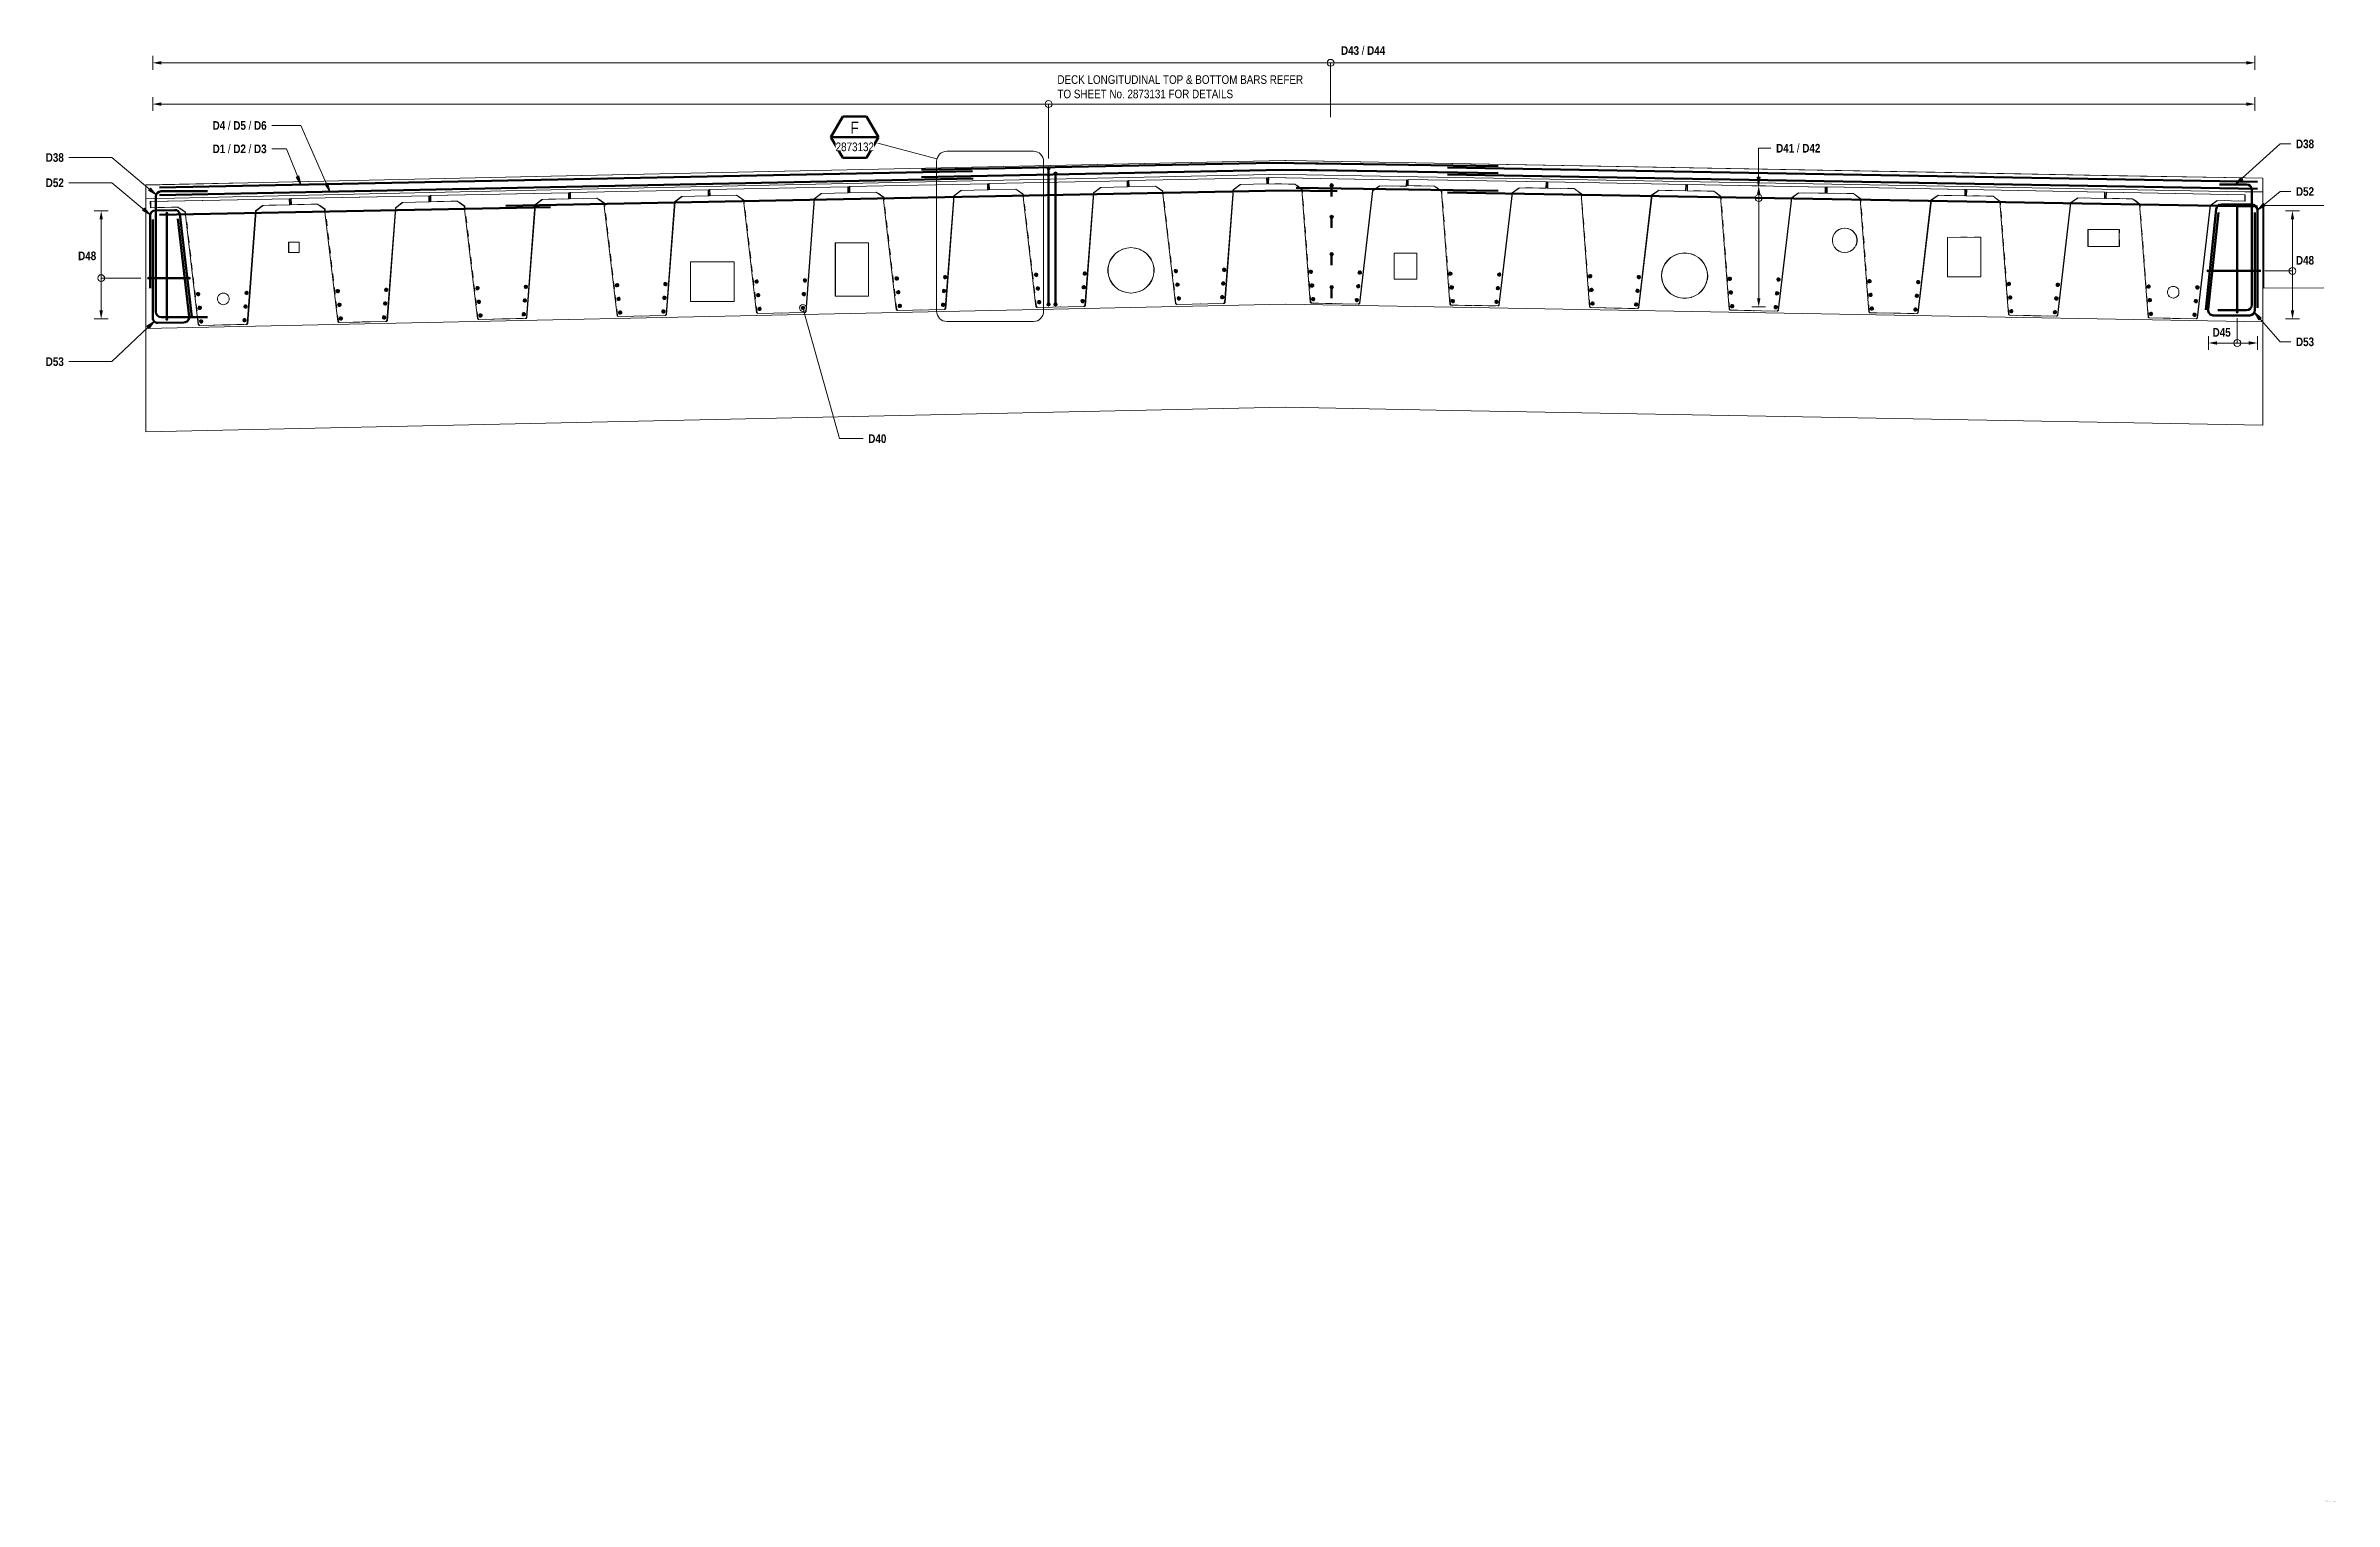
# Model space of a CAD drawing. Header units: metres. Extents: x -1138 to -1067, y 3 to 549.
# Drawn here: x -1099.92 to -1066.65, y 2.66 to 23.81 of the extents above.
import ezdxf

# ---------------------------------------------------------------- set-up
doc = ezdxf.new("R2010")
doc.units = ezdxf.units.M
doc.linetypes.add('JacobsDash', pattern=[0.0045, 0.003, -0.0015])
for name, color, linetype, lineweight in [('A-ANNO-NOTE', 7, 'Continuous', 9), ('A-ANNO-SYMB', 7, 'Continuous', 9), ('A-DETL', 7, 'Continuous', 13), ('A-DETL-GENF', 7, 'Continuous', 9), ('A-FLOR', 7, 'Continuous', 50), ('G-ANNO-TEXT', 7, 'Continuous', 9), ('S-BEAM', 7, 'Continuous', 50), ('S-BEAM-HDLN', 7, 'JacobsDash', 18)]:
    doc.layers.add(name, color=color, linetype=linetype, lineweight=lineweight)
doc.styles.add('Arial Narrow', font='ARIALN.TTF', dxfattribs={"height": 0.125})
doc.styles.add('Arial Narrow_1', font='ARIALN.TTF', dxfattribs={"height": 0.175})
doc.styles.add('Arial Narrow_2', font='ARIALN.TTF', dxfattribs={"height": 0.0035})
doc.styles.add('Arial Narrow_3', font='ARIALN.TTF', dxfattribs={"height": 0.005})
doc.styles.add('Arial Narrow_B', font='ARIALNB.TTF', dxfattribs={"height": 0.125})

msp = doc.modelspace()

# ---------------------------------------------------------------- texts
at = {"layer": 'G-ANNO-TEXT', "insert": (-1066.787, 2.661), "char_height": 0.0035, "attachment_point": 1, "style": 'Arial Narrow_2', "bg_fill": 3, "box_fill_scale": 1, "bg_fill_color": 256, "bg_fill_true_color": 13158600, "bg_fill_transparency": 0}
msp.add_mtext('1.', dxfattribs=at)

# ---------------------------------------------------------------- blocks, each defined once
blk = doc.blocks.new('06_SFR_GCT_Girder_SuperT_BR08Edge_CS - Super T - 1815-6270606-DRG-2873133 - ELEVATION-ABUTMENT B INTEGRAL STITCH')
at = {"layer": 'S-BEAM', "lineweight": 13}
blk.add_line((-1112.446, 19.964), (-1112.444, 19.964), dxfattribs=at)
at = {"layer": 'S-BEAM-HDLN', "lineweight": 13}
blk.add_line((-1112.443, 19.964), (-1112.44, 19.965), dxfattribs=at)
blk = doc.blocks.new('06_SFR_GCT_Girder_SuperT_BR08Edge_CS - Super T - 1815-6270390-DRG-2873133 - ELEVATION-ABUTMENT B INTEGRAL STITCH')
at = {"layer": 'S-BEAM', "lineweight": 13}
blk.add_line((-1114.476, 20.002), (-1114.474, 20.002), dxfattribs=at)
at = {"layer": 'S-BEAM-HDLN', "lineweight": 13}
blk.add_line((-1114.473, 20.002), (-1114.47, 20.002), dxfattribs=at)
blk = doc.blocks.new('06_SFR_GCT_Girder_SuperT_BR08Edge_CS - Super T - 1815-6270051-DRG-2873133 - ELEVATION-ABUTMENT B INTEGRAL STITCH')
at = {"layer": 'S-BEAM', "lineweight": 13}
blk.add_line((-1116.506, 20.039), (-1116.504, 20.039), dxfattribs=at)
at = {"layer": 'S-BEAM-HDLN', "lineweight": 13}
blk.add_line((-1116.503, 20.039), (-1116.5, 20.039), dxfattribs=at)
blk = doc.blocks.new('06_SFR_GCT_Girder_SuperT_BR08Edge_CS - Super T - 1815-6269499-DRG-2873133 - ELEVATION-ABUTMENT B INTEGRAL STITCH')
at = {"layer": 'S-BEAM', "lineweight": 13}
for p, q in [((-1119.527, 21.897), (-1121.536, 21.856)), ((-1121.536, 21.856), (-1121.535, 21.766)), ((-1121.536, 21.856), (-1121.53, 21.856)), ((-1121.535, 21.766), (-1121.145, 21.774)), ((-1121.145, 21.774), (-1121.042, 21.701)), ((-1121.042, 21.701), (-1120.852, 20.068)), ((-1120.139, 20.082), (-1120.014, 21.722)), ((-1120.008, 21.722), (-1120.132, 20.083)), ((-1120.014, 21.722), (-1119.914, 21.799)), ((-1120.008, 21.722), (-1120.014, 21.722)), ((-1119.908, 21.799), (-1120.008, 21.722)), ((-1119.914, 21.799), (-1119.525, 21.807)), ((-1119.525, 21.807), (-1119.527, 21.897)), ((-1119.521, 21.897), (-1119.527, 21.897)), ((-1119.519, 21.807), (-1119.525, 21.807)), ((-1119.521, 21.897), (-1119.519, 21.807)), ((-1120.852, 20.068), (-1120.837, 20.055)), ((-1120.837, 20.055), (-1120.153, 20.069)), ((-1120.495, 20.062), (-1120.49, 20.062)), ((-1120.153, 20.069), (-1120.139, 20.082)), ((-1120.146, 20.069), (-1120.153, 20.069)), ((-1120.132, 20.083), (-1120.146, 20.069)), ((-1120.139, 20.082), (-1120.132, 20.083))]:
    blk.add_line(p, q, dxfattribs=at)
at = {"layer": 'S-BEAM-HDLN', "lineweight": 13}
for p, q in [((-1121.528, 21.766), (-1121.53, 21.856)), ((-1121.145, 21.774), (-1121.139, 21.774)), ((-1121.14, 21.774), (-1121.145, 21.774)), ((-1121.036, 21.701), (-1121.139, 21.774)), ((-1121.042, 21.701), (-1121.036, 21.701)), ((-1120.845, 20.068), (-1121.036, 21.701)), ((-1120.852, 20.068), (-1120.845, 20.068)), ((-1120.83, 20.055), (-1120.845, 20.068))]:
    blk.add_line(p, q, dxfattribs=at)
blk = doc.blocks.new('06_SFR_GCT_Girder_SuperT_BR08Edge_CS - Super T - 1815-6268857-DRG-2873133 - ELEVATION-ABUTMENT B INTEGRAL STITCH')
at = {"layer": 'S-BEAM', "lineweight": 13}
for p, q in [((-1121.557, 21.853), (-1123.567, 21.812)), ((-1123.567, 21.812), (-1123.565, 21.722)), ((-1123.567, 21.812), (-1123.56, 21.812)), ((-1123.565, 21.722), (-1123.175, 21.73)), ((-1123.175, 21.73), (-1123.072, 21.657)), ((-1123.072, 21.657), (-1122.882, 20.024)), ((-1122.169, 20.038), (-1122.045, 21.678)), ((-1122.038, 21.678), (-1122.162, 20.038)), ((-1122.045, 21.678), (-1121.945, 21.755)), ((-1122.038, 21.678), (-1122.045, 21.678)), ((-1121.938, 21.755), (-1122.038, 21.678)), ((-1121.945, 21.755), (-1121.555, 21.763)), ((-1121.555, 21.763), (-1121.557, 21.853)), ((-1121.55, 21.853), (-1121.557, 21.853)), ((-1121.549, 21.763), (-1121.555, 21.763)), ((-1121.55, 21.853), (-1121.549, 21.763)), ((-1122.882, 20.024), (-1122.867, 20.011)), ((-1122.867, 20.011), (-1122.183, 20.025)), ((-1122.525, 20.018), (-1122.52, 20.018)), ((-1122.183, 20.025), (-1122.169, 20.038)), ((-1122.176, 20.025), (-1122.183, 20.025)), ((-1122.162, 20.038), (-1122.176, 20.025)), ((-1122.169, 20.038), (-1122.162, 20.038))]:
    blk.add_line(p, q, dxfattribs=at)
at = {"layer": 'S-BEAM-HDLN', "lineweight": 13}
for p, q in [((-1123.558, 21.722), (-1123.56, 21.812)), ((-1123.175, 21.73), (-1123.169, 21.73)), ((-1123.17, 21.73), (-1123.175, 21.73)), ((-1123.066, 21.657), (-1123.168, 21.73)), ((-1123.072, 21.657), (-1123.066, 21.657)), ((-1122.875, 20.024), (-1123.066, 21.657)), ((-1122.882, 20.024), (-1122.875, 20.024)), ((-1122.86, 20.011), (-1122.875, 20.024))]:
    blk.add_line(p, q, dxfattribs=at)
blk = doc.blocks.new('06_SFR_GCT_Girder_SuperT_BR08Edge_CS - Super T - 1815-6267993-DRG-2873133 - ELEVATION-ABUTMENT B INTEGRAL STITCH')
at = {"layer": 'S-BEAM', "lineweight": 13}
for p, q in [((-1123.587, 21.81), (-1125.597, 21.768)), ((-1125.597, 21.768), (-1125.589, 21.769)), ((-1125.597, 21.768), (-1125.595, 21.678)), ((-1125.595, 21.678), (-1125.206, 21.686)), ((-1125.206, 21.686), (-1125.103, 21.613)), ((-1124.199, 19.995), (-1124.075, 21.634)), ((-1124.068, 21.635), (-1124.192, 19.995)), ((-1124.075, 21.634), (-1123.975, 21.712)), ((-1124.068, 21.635), (-1124.075, 21.634)), ((-1123.968, 21.712), (-1124.068, 21.635)), ((-1123.975, 21.712), (-1123.585, 21.72)), ((-1123.585, 21.72), (-1123.587, 21.81)), ((-1123.58, 21.81), (-1123.587, 21.81)), ((-1123.578, 21.72), (-1123.585, 21.72)), ((-1123.58, 21.81), (-1123.578, 21.72)), ((-1125.103, 21.613), (-1124.912, 19.98)), ((-1124.912, 19.98), (-1124.897, 19.967)), ((-1124.897, 19.967), (-1124.213, 19.981)), ((-1124.555, 19.974), (-1124.549, 19.974)), ((-1124.213, 19.981), (-1124.199, 19.995)), ((-1124.206, 19.982), (-1124.213, 19.981)), ((-1124.192, 19.995), (-1124.206, 19.982)), ((-1124.199, 19.995), (-1124.192, 19.995))]:
    blk.add_line(p, q, dxfattribs=at)
at = {"layer": 'S-BEAM-HDLN', "lineweight": 13}
for p, q in [((-1125.588, 21.679), (-1125.589, 21.768)), ((-1125.2, 21.687), (-1125.206, 21.686)), ((-1125.205, 21.686), (-1125.198, 21.687)), ((-1125.095, 21.614), (-1125.198, 21.687)), ((-1125.103, 21.613), (-1125.095, 21.614)), ((-1124.905, 19.98), (-1125.095, 21.614)), ((-1124.912, 19.98), (-1124.905, 19.98)), ((-1124.89, 19.967), (-1124.905, 19.98))]:
    blk.add_line(p, q, dxfattribs=at)
blk = doc.blocks.new('06_SFR_GCT_Girder_SuperT_BR08Edge_CS - Super T - 1815-6267463-DRG-2873133 - ELEVATION-ABUTMENT B INTEGRAL STITCH')
at = {"layer": 'S-BEAM', "lineweight": 13}
for p, q in [((-1125.617, 21.765), (-1127.627, 21.724)), ((-1127.627, 21.724), (-1127.625, 21.634)), ((-1127.627, 21.724), (-1127.621, 21.724)), ((-1127.625, 21.634), (-1127.236, 21.642)), ((-1127.236, 21.642), (-1127.133, 21.569)), ((-1126.105, 21.59), (-1126.005, 21.667)), ((-1125.999, 21.667), (-1126.099, 21.59)), ((-1126.005, 21.667), (-1125.616, 21.675)), ((-1125.616, 21.675), (-1125.617, 21.765)), ((-1125.612, 21.765), (-1125.617, 21.765)), ((-1125.61, 21.675), (-1125.616, 21.675)), ((-1125.612, 21.765), (-1125.61, 21.675)), ((-1127.133, 21.569), (-1126.942, 19.935)), ((-1126.229, 19.95), (-1126.105, 21.59)), ((-1126.099, 21.59), (-1126.222, 19.95)), ((-1126.099, 21.59), (-1126.105, 21.59)), ((-1126.942, 19.935), (-1126.927, 19.923)), ((-1126.927, 19.923), (-1126.243, 19.937)), ((-1126.585, 19.929), (-1126.579, 19.93)), ((-1126.243, 19.937), (-1126.229, 19.95)), ((-1126.236, 19.937), (-1126.243, 19.937)), ((-1126.222, 19.95), (-1126.236, 19.937)), ((-1126.229, 19.95), (-1126.222, 19.95))]:
    blk.add_line(p, q, dxfattribs=at)
at = {"layer": 'S-BEAM-HDLN', "lineweight": 13}
for p, q in [((-1127.619, 21.634), (-1127.621, 21.723)), ((-1127.236, 21.642), (-1127.23, 21.642)), ((-1127.231, 21.642), (-1127.236, 21.642)), ((-1127.127, 21.569), (-1127.23, 21.642)), ((-1127.133, 21.569), (-1127.127, 21.569)), ((-1126.935, 19.935), (-1127.127, 21.569)), ((-1126.942, 19.935), (-1126.935, 19.935)), ((-1126.92, 19.923), (-1126.934, 19.935))]:
    blk.add_line(p, q, dxfattribs=at)
blk = doc.blocks.new('06_SFR_GCT_Girder_SuperT_BR08Edge_CS - Super T - 1815-6267083-DRG-2873133 - ELEVATION-ABUTMENT B INTEGRAL STITCH')
at = {"layer": 'S-BEAM', "lineweight": 13}
for p, q in [((-1127.647, 21.721), (-1129.657, 21.68)), ((-1129.657, 21.68), (-1129.655, 21.59)), ((-1129.657, 21.68), (-1129.649, 21.68)), ((-1128.035, 21.623), (-1127.646, 21.631)), ((-1127.646, 21.631), (-1127.647, 21.721)), ((-1127.64, 21.721), (-1127.647, 21.721)), ((-1127.638, 21.631), (-1127.646, 21.631)), ((-1127.64, 21.721), (-1127.638, 21.631)), ((-1129.655, 21.59), (-1129.266, 21.598)), ((-1129.266, 21.598), (-1129.163, 21.525)), ((-1129.163, 21.525), (-1128.972, 19.891)), ((-1128.259, 19.906), (-1128.135, 21.546)), ((-1128.127, 21.546), (-1128.251, 19.906)), ((-1128.135, 21.546), (-1128.035, 21.623)), ((-1128.127, 21.546), (-1128.135, 21.546)), ((-1128.027, 21.623), (-1128.127, 21.546)), ((-1128.972, 19.891), (-1128.957, 19.878)), ((-1128.957, 19.878), (-1128.273, 19.893)), ((-1128.615, 19.885), (-1128.609, 19.886)), ((-1128.273, 19.893), (-1128.259, 19.906)), ((-1128.266, 19.893), (-1128.273, 19.893)), ((-1128.251, 19.906), (-1128.266, 19.893)), ((-1128.259, 19.906), (-1128.251, 19.906))]:
    blk.add_line(p, q, dxfattribs=at)
at = {"layer": 'S-BEAM-HDLN', "lineweight": 13}
for p, q in [((-1129.647, 21.59), (-1129.649, 21.679)), ((-1129.266, 21.598), (-1129.258, 21.598)), ((-1129.259, 21.598), (-1129.266, 21.598)), ((-1129.155, 21.525), (-1129.258, 21.598)), ((-1129.163, 21.525), (-1129.155, 21.525)), ((-1128.964, 19.891), (-1129.155, 21.525)), ((-1128.972, 19.891), (-1128.964, 19.891)), ((-1128.95, 19.879), (-1128.964, 19.891))]:
    blk.add_line(p, q, dxfattribs=at)
blk = doc.blocks.new('06_SFR_GCT_Girder_SuperT_BR08Edge_CS - Super T - 1815-6266581-DRG-2873133 - ELEVATION-ABUTMENT B INTEGRAL STITCH')
at = {"layer": 'S-BEAM', "lineweight": 13}
for p, q in [((-1129.678, 21.679), (-1131.687, 21.638)), ((-1131.687, 21.638), (-1131.685, 21.548)), ((-1131.687, 21.638), (-1131.679, 21.638)), ((-1131.679, 21.638), (-1129.671, 21.679)), ((-1129.676, 21.589), (-1129.678, 21.679)), ((-1129.67, 21.679), (-1129.678, 21.679)), ((-1129.67, 21.679), (-1129.668, 21.589)), ((-1131.685, 21.548), (-1131.296, 21.556)), ((-1131.296, 21.556), (-1131.193, 21.483)), ((-1131.193, 21.483), (-1131.002, 19.849)), ((-1130.289, 19.864), (-1130.165, 21.504)), ((-1130.157, 21.504), (-1130.281, 19.864)), ((-1130.165, 21.504), (-1130.065, 21.581)), ((-1130.157, 21.504), (-1130.165, 21.504)), ((-1130.057, 21.581), (-1130.157, 21.504)), ((-1130.065, 21.581), (-1129.676, 21.589)), ((-1129.668, 21.589), (-1129.676, 21.589)), ((-1131.002, 19.849), (-1130.988, 19.837)), ((-1130.988, 19.837), (-1130.303, 19.851)), ((-1130.645, 19.844), (-1130.639, 19.844)), ((-1130.303, 19.851), (-1130.289, 19.864)), ((-1130.295, 19.851), (-1130.303, 19.851)), ((-1130.281, 19.864), (-1130.295, 19.851)), ((-1130.289, 19.864), (-1130.281, 19.864))]:
    blk.add_line(p, q, dxfattribs=at)
at = {"layer": 'S-BEAM-HDLN', "lineweight": 13}
for p, q in [((-1131.677, 21.548), (-1131.679, 21.638)), ((-1131.289, 21.556), (-1131.677, 21.548)), ((-1131.677, 21.548), (-1131.677, 21.548)), ((-1131.296, 21.556), (-1131.288, 21.556)), ((-1131.185, 21.483), (-1131.288, 21.556)), ((-1131.193, 21.483), (-1131.185, 21.483)), ((-1130.994, 19.85), (-1131.185, 21.483)), ((-1129.669, 21.589), (-1130.057, 21.581)), ((-1131.002, 19.849), (-1130.994, 19.85)), ((-1130.979, 19.837), (-1130.994, 19.849)), ((-1130.98, 19.837), (-1130.979, 19.837)), ((-1130.979, 19.837), (-1130.638, 19.844)), ((-1130.637, 19.844), (-1130.303, 19.851)), ((-1130.637, 19.844), (-1130.637, 19.844)), ((-1130.303, 19.851), (-1130.297, 19.851))]:
    blk.add_line(p, q, dxfattribs=at)
blk = doc.blocks.new('06_SFR_GCT_Girder_SuperT_BR08Edge_CS - Super T - 1815-6266069-DRG-2873133 - ELEVATION-ABUTMENT B INTEGRAL STITCH')
at = {"layer": 'S-BEAM', "lineweight": 13}
for p, q in [((-1131.708, 21.635), (-1133.717, 21.594)), ((-1131.706, 21.545), (-1131.708, 21.635)), ((-1131.7, 21.635), (-1131.698, 21.545)), ((-1133.717, 21.594), (-1133.715, 21.504)), ((-1133.717, 21.594), (-1133.709, 21.594)), ((-1133.715, 21.504), (-1133.326, 21.512)), ((-1133.709, 21.594), (-1132.473, 21.62)), ((-1133.326, 21.512), (-1133.223, 21.439)), ((-1133.223, 21.439), (-1133.032, 19.806)), ((-1132.319, 19.82), (-1132.195, 21.46)), ((-1132.187, 21.46), (-1132.311, 19.821)), ((-1132.195, 21.46), (-1132.095, 21.537)), ((-1132.187, 21.46), (-1132.195, 21.46)), ((-1132.088, 21.537), (-1132.187, 21.46)), ((-1132.095, 21.537), (-1131.706, 21.545)), ((-1131.698, 21.545), (-1131.706, 21.545)), ((-1133.032, 19.806), (-1133.018, 19.793)), ((-1133.018, 19.793), (-1132.334, 19.807)), ((-1132.676, 19.8), (-1132.669, 19.8)), ((-1132.334, 19.807), (-1132.319, 19.82)), ((-1132.326, 19.807), (-1132.334, 19.807)), ((-1132.311, 19.821), (-1132.326, 19.807)), ((-1132.319, 19.82), (-1132.311, 19.821))]:
    blk.add_line(p, q, dxfattribs=at)
at = {"layer": 'S-BEAM-HDLN', "lineweight": 13}
for p, q in [((-1133.707, 21.504), (-1133.709, 21.594)), ((-1133.319, 21.512), (-1133.707, 21.504)), ((-1133.707, 21.504), (-1133.707, 21.504)), ((-1133.326, 21.512), (-1133.318, 21.512)), ((-1133.215, 21.439), (-1133.318, 21.512)), ((-1133.223, 21.439), (-1133.215, 21.439)), ((-1133.024, 19.806), (-1133.215, 21.439)), ((-1133.032, 19.806), (-1133.024, 19.806)), ((-1133.01, 19.793), (-1133.024, 19.806)), ((-1133.01, 19.793), (-1132.668, 19.8)), ((-1133.01, 19.793), (-1133.01, 19.793)), ((-1132.668, 19.8), (-1132.47, 19.804))]:
    blk.add_line(p, q, dxfattribs=at)
blk = doc.blocks.new('06_SFR_GCT_Girder_SuperT_BR08Edge_CS - Super T - 1815-6266048-DRG-2873133 - ELEVATION-ABUTMENT B INTEGRAL STITCH')
at = {"layer": 'S-BEAM', "lineweight": 13}
blk.add_line((-1134.706, 19.757), (-1134.699, 19.757), dxfattribs=at)
at = {"layer": 'S-BEAM-HDLN', "lineweight": 13}
blk.add_line((-1134.698, 19.757), (-1134.697, 19.757), dxfattribs=at)
blk = doc.blocks.new('06_SFR_GCT_Girder_SuperT_BR08Edge_CS - Super T - 1815-6269797-DRG-2873133 - ELEVATION-ABUTMENT B INTEGRAL STITCH')
at = {"layer": 'S-BEAM', "lineweight": 13}
for p, q in [((-1119.504, 21.9), (-1119.506, 21.81)), ((-1119.506, 21.81), (-1119.116, 21.803)), ((-1119.504, 21.9), (-1119.497, 21.901)), ((-1117.494, 21.862), (-1119.504, 21.9)), ((-1119.497, 21.901), (-1117.489, 21.862)), ((-1119.116, 21.803), (-1119.016, 21.726)), ((-1119.016, 21.726), (-1118.892, 20.086)), ((-1118.179, 20.073), (-1117.988, 21.707)), ((-1117.982, 21.707), (-1118.173, 20.073)), ((-1117.988, 21.707), (-1117.885, 21.78)), ((-1117.982, 21.707), (-1117.988, 21.707)), ((-1117.88, 21.78), (-1117.982, 21.707)), ((-1117.885, 21.78), (-1117.496, 21.772)), ((-1117.496, 21.772), (-1117.494, 21.862)), ((-1117.49, 21.772), (-1117.496, 21.772)), ((-1117.488, 21.862), (-1117.494, 21.862)), ((-1117.488, 21.862), (-1117.49, 21.772)), ((-1118.892, 20.086), (-1118.878, 20.073)), ((-1118.878, 20.073), (-1118.194, 20.06)), ((-1118.536, 20.066), (-1118.534, 20.067)), ((-1118.194, 20.06), (-1118.179, 20.073)), ((-1118.188, 20.06), (-1118.194, 20.06)), ((-1118.173, 20.073), (-1118.188, 20.06)), ((-1118.179, 20.073), (-1118.173, 20.073))]:
    blk.add_line(p, q, dxfattribs=at)
at = {"layer": 'S-BEAM-HDLN', "lineweight": 13}
for p, q in [((-1119.504, 21.81), (-1119.499, 21.811)), ((-1119.499, 21.811), (-1119.497, 21.9)), ((-1119.11, 21.803), (-1119.499, 21.811)), ((-1119.116, 21.803), (-1119.11, 21.803)), ((-1119.01, 21.726), (-1119.11, 21.803)), ((-1119.016, 21.726), (-1119.01, 21.726)), ((-1118.886, 20.087), (-1119.01, 21.726)), ((-1117.49, 21.772), (-1117.879, 21.78)), ((-1118.892, 20.086), (-1118.886, 20.087)), ((-1118.872, 20.073), (-1118.886, 20.086)), ((-1118.877, 20.073), (-1118.872, 20.073)), ((-1118.872, 20.073), (-1118.53, 20.067)), ((-1118.533, 20.067), (-1118.53, 20.067)), ((-1118.53, 20.067), (-1118.194, 20.06)), ((-1118.193, 20.06), (-1118.188, 20.06))]:
    blk.add_line(p, q, dxfattribs=at)
blk = doc.blocks.new('06_SFR_GCT_Girder_SuperT_BR08Edge_CS - Super T - 1815-6539906-DRG-2873133 - ELEVATION-ABUTMENT B INTEGRAL STITCH')
at = {"layer": 'S-BEAM', "lineweight": 13}
for p, q in [((-1111.383, 21.762), (-1111.385, 21.672)), ((-1111.385, 21.672), (-1110.996, 21.665)), ((-1109.374, 21.724), (-1111.383, 21.762)), ((-1111.383, 21.762), (-1111.377, 21.762)), ((-1111.377, 21.762), (-1109.368, 21.724)), ((-1110.996, 21.665), (-1110.896, 21.588)), ((-1109.868, 21.568), (-1109.765, 21.641)), ((-1109.76, 21.641), (-1109.862, 21.568)), ((-1109.765, 21.641), (-1109.376, 21.634)), ((-1109.376, 21.634), (-1109.374, 21.724)), ((-1109.37, 21.634), (-1109.376, 21.634)), ((-1109.368, 21.724), (-1109.374, 21.724)), ((-1109.368, 21.724), (-1109.37, 21.634)), ((-1110.896, 21.588), (-1110.772, 19.948)), ((-1110.059, 19.935), (-1109.868, 21.568)), ((-1109.862, 21.568), (-1110.053, 19.935)), ((-1109.862, 21.568), (-1109.868, 21.568)), ((-1110.772, 19.948), (-1110.757, 19.935)), ((-1110.757, 19.935), (-1110.073, 19.922)), ((-1110.415, 19.928), (-1110.413, 19.928)), ((-1110.073, 19.922), (-1110.059, 19.935)), ((-1110.067, 19.922), (-1110.073, 19.922)), ((-1110.053, 19.935), (-1110.067, 19.922)), ((-1110.059, 19.935), (-1110.053, 19.935))]:
    blk.add_line(p, q, dxfattribs=at)
at = {"layer": 'S-BEAM-HDLN', "lineweight": 13}
for p, q in [((-1111.384, 21.672), (-1111.379, 21.672)), ((-1111.379, 21.672), (-1111.377, 21.762)), ((-1110.99, 21.665), (-1111.379, 21.672)), ((-1110.996, 21.665), (-1110.99, 21.665)), ((-1110.89, 21.588), (-1110.989, 21.665)), ((-1109.37, 21.634), (-1109.759, 21.642)), ((-1110.896, 21.588), (-1110.89, 21.588)), ((-1110.766, 19.948), (-1110.89, 21.588)), ((-1110.772, 19.948), (-1110.766, 19.948)), ((-1110.752, 19.935), (-1110.765, 19.948)), ((-1110.756, 19.935), (-1110.752, 19.935)), ((-1110.752, 19.935), (-1110.41, 19.928)), ((-1110.413, 19.928), (-1110.41, 19.928)), ((-1110.41, 19.928), (-1110.073, 19.922)), ((-1110.073, 19.922), (-1110.068, 19.922))]:
    blk.add_line(p, q, dxfattribs=at)
blk = doc.blocks.new('06_SFR_GCT_Girder_SuperT_BR08Edge_CS - Super T - 1815-6271143-DRG-2873133 - ELEVATION-ABUTMENT B INTEGRAL STITCH')
at = {"layer": 'S-BEAM', "lineweight": 13}
blk.add_line((-1108.385, 19.891), (-1108.383, 19.891), dxfattribs=at)
at = {"layer": 'S-BEAM-HDLN', "lineweight": 13}
blk.add_line((-1108.383, 19.891), (-1108.38, 19.891), dxfattribs=at)
blk = doc.blocks.new('06_SFR_GCT_Girder_SuperT_BR08Edge_CS - Super T - 1815-6255747-DRG-2873133 - ELEVATION-ABUTMENT B INTEGRAL STITCH')
at = {"layer": 'S-BEAM', "lineweight": 13}
blk.add_line((-1106.355, 19.852), (-1106.353, 19.852), dxfattribs=at)
at = {"layer": 'S-BEAM-HDLN', "lineweight": 13}
blk.add_line((-1106.353, 19.852), (-1106.35, 19.852), dxfattribs=at)
blk = doc.blocks.new('T2D-REO-LL - T2D-REO-LL-6695315-DRG-2873133 - ELEVATION-ABUTMENT B INTEGRAL STITCH')
at = {"layer": 'A-DETL-GENF', "lineweight": 50}
for p, q in [((-1135.598, 21.7), (-1134.928, 21.7)), ((-1135.678, 21.62), (-1135.678, 19.949)), ((-1135.598, 19.869), (-1134.928, 19.869))]:
    blk.add_line(p, q, dxfattribs=at)
for centre, start, end in [((-1135.598, 21.62), 90, 180), ((-1135.598, 19.949), 180, 270)]:
    blk.add_arc(centre, 0.08, start, end, dxfattribs=at)
blk = doc.blocks.new('T2D-REO-LL - T2D-REO-LL-7584843-DRG-2873133 - ELEVATION-ABUTMENT B INTEGRAL STITCH')
at = {"layer": 'A-DETL-GENF', "lineweight": 50}
for p, q in [((-1105.282, 21.8), (-1105.672, 21.8)), ((-1105.202, 21.72), (-1105.202, 20.049)), ((-1105.282, 19.969), (-1105.698, 19.969))]:
    blk.add_line(p, q, dxfattribs=at)
for centre, start, end in [((-1105.282, 21.72), 0, 90), ((-1105.282, 20.049), 270, 0)]:
    blk.add_arc(centre, 0.08, start, end, dxfattribs=at)
blk = doc.blocks.new('CS_DET_Rebar Combined - Multiple Bar-7584859-DRG-2873133 - ELEVATION-ABUTMENT B INTEGRAL STITCH')
at = {"layer": 'A-DETL-GENF'}
blk.add_hatch(color=256, dxfattribs=at).paths.add_polyline_path([(-1118.582, 21.761), (-1118.575, 21.762), (-1118.569, 21.765), (-1118.564, 21.769), (-1118.56, 21.774), (-1118.557, 21.78), (-1118.557, 21.786), (-1118.557, 21.793), (-1118.56, 21.799), (-1118.564, 21.804), (-1118.569, 21.808), (-1118.575, 21.81), (-1118.582, 21.811), (-1118.588, 21.81), (-1118.594, 21.808), (-1118.599, 21.804), (-1118.603, 21.799), (-1118.606, 21.793), (-1118.607, 21.786), (-1118.606, 21.78), (-1118.603, 21.774), (-1118.599, 21.769), (-1118.594, 21.765), (-1118.588, 21.762)])
at = {"layer": 'A-DETL-GENF', "lineweight": 50}
blk.add_line((-1118.582, 21.761), (-1118.582, 21.626), dxfattribs=at)
at = {"layer": 'A-DETL-GENF'}
for start, end in [(90, 270), (270, 90)]:
    blk.add_arc((-1118.582, 21.786), 0.025, start, end, dxfattribs=at)
blk = doc.blocks.new('CS_DET_Rebar Combined - Multiple Bar-7584867-DRG-2873133 - ELEVATION-ABUTMENT B INTEGRAL STITCH')
at = {"layer": 'A-DETL-GENF'}
for points in [[(-1122.697, 22.011), (-1122.691, 22.012), (-1122.683, 22.016), (-1122.679, 22.019), (-1122.675, 22.024), (-1122.673, 22.03), (-1122.672, 22.036), (-1122.673, 22.043), (-1122.675, 22.049), (-1122.679, 22.054), (-1122.685, 22.058), (-1122.691, 22.06), (-1122.697, 22.061), (-1122.703, 22.06), (-1122.71, 22.058), (-1122.715, 22.054), (-1122.719, 22.049), (-1122.721, 22.043), (-1122.722, 22.036), (-1122.721, 22.03), (-1122.719, 22.024), (-1122.715, 22.019), (-1122.71, 22.015), (-1122.703, 22.012)], [(-1122.697, 20.031), (-1122.691, 20.032), (-1122.683, 20.036), (-1122.679, 20.039), (-1122.675, 20.044), (-1122.673, 20.05), (-1122.672, 20.056), (-1122.673, 20.063), (-1122.675, 20.069), (-1122.679, 20.074), (-1122.685, 20.078), (-1122.691, 20.08), (-1122.697, 20.081), (-1122.703, 20.08), (-1122.71, 20.078), (-1122.715, 20.074), (-1122.719, 20.069), (-1122.721, 20.063), (-1122.722, 20.056), (-1122.721, 20.05), (-1122.719, 20.044), (-1122.715, 20.039), (-1122.71, 20.035), (-1122.703, 20.032)]]:
    blk.add_hatch(color=256, dxfattribs=at).paths.add_polyline_path(points)
at = {"layer": 'A-DETL-GENF', "lineweight": 50}
blk.add_line((-1122.697, 22.011), (-1122.697, 20.081), dxfattribs=at)
at = {"layer": 'A-DETL-GENF'}
for centre, start, end in [((-1122.697, 22.036), 90, 270), ((-1122.697, 22.036), 270, 90), ((-1122.697, 20.056), 90, 270), ((-1122.697, 20.056), 270, 90)]:
    blk.add_arc(centre, 0.025, start, end, dxfattribs=at)
blk = doc.blocks.new('CS_DET_Rebar Combined - Multiple Bar-7584869-DRG-2873133 - ELEVATION-ABUTMENT B INTEGRAL STITCH')
at = {"layer": 'A-DETL-GENF'}
for points in [[(-1122.597, 21.931), (-1122.591, 21.932), (-1122.585, 21.935), (-1122.579, 21.939), (-1122.575, 21.944), (-1122.573, 21.95), (-1122.572, 21.956), (-1122.573, 21.963), (-1122.575, 21.969), (-1122.579, 21.974), (-1122.585, 21.978), (-1122.591, 21.98), (-1122.597, 21.981), (-1122.603, 21.98), (-1122.61, 21.978), (-1122.615, 21.974), (-1122.619, 21.969), (-1122.621, 21.963), (-1122.622, 21.956), (-1122.621, 21.95), (-1122.619, 21.944), (-1122.615, 21.939), (-1122.61, 21.935), (-1122.603, 21.932)], [(-1122.597, 20.031), (-1122.591, 20.032), (-1122.585, 20.035), (-1122.579, 20.039), (-1122.575, 20.044), (-1122.573, 20.05), (-1122.572, 20.056), (-1122.573, 20.063), (-1122.575, 20.069), (-1122.579, 20.074), (-1122.585, 20.078), (-1122.591, 20.08), (-1122.597, 20.081), (-1122.603, 20.08), (-1122.61, 20.078), (-1122.615, 20.074), (-1122.619, 20.069), (-1122.621, 20.063), (-1122.622, 20.056), (-1122.621, 20.05), (-1122.619, 20.044), (-1122.615, 20.039), (-1122.61, 20.035), (-1122.603, 20.032)]]:
    blk.add_hatch(color=256, dxfattribs=at).paths.add_polyline_path(points)
at = {"layer": 'A-DETL-GENF', "lineweight": 50}
blk.add_line((-1122.597, 21.931), (-1122.597, 20.081), dxfattribs=at)
at = {"layer": 'A-DETL-GENF'}
for centre, start, end in [((-1122.597, 21.956), 90, 270), ((-1122.597, 21.956), 270, 90), ((-1122.597, 20.056), 90, 270), ((-1122.597, 20.056), 270, 90)]:
    blk.add_arc(centre, 0.025, start, end, dxfattribs=at)
blk = doc.blocks.new('B_Det_Reinf_Bar Section_2D - Reo Dot_Scale 50_Cog End-1695669-DRG-2873133 - ELEVATION-ABUTMENT B INTEGRAL STITCH')
at = {"layer": 'A-DETL-GENF'}
blk.add_hatch(color=256, dxfattribs=at).paths.add_polyline_path([(-1134.388, 19.799), (-1134.381, 19.8), (-1134.375, 19.802), (-1134.37, 19.806), (-1134.366, 19.812), (-1134.364, 19.818), (-1134.363, 19.824), (-1134.364, 19.831), (-1134.366, 19.837), (-1134.37, 19.842), (-1134.375, 19.846), (-1134.381, 19.848), (-1134.388, 19.849), (-1134.394, 19.848), (-1134.4, 19.846), (-1134.406, 19.842), (-1134.41, 19.835), (-1134.412, 19.83), (-1134.413, 19.824), (-1134.412, 19.817), (-1134.409, 19.811), (-1134.405, 19.806), (-1134.4, 19.802), (-1134.394, 19.8)])
for start, end in [(75.2239, 255.2239), (255.2239, 75.2239)]:
    blk.add_arc((-1134.388, 19.824), 0.025, start, end, dxfattribs=at)
blk = doc.blocks.new('B_Det_Reinf_Bar Section_2D - Reo Dot_Scale 50_Cog End-V3-DRG-2873133 - ELEVATION-ABUTMENT B INTEGRAL STITCH')
at = {"layer": 'A-DETL-GENF'}
blk.add_hatch(color=256, dxfattribs=at).paths.add_polyline_path([(-1135.039, 19.982), (-1135.032, 19.983), (-1135.026, 19.985), (-1135.021, 19.989), (-1135.017, 19.994), (-1135.015, 20), (-1135.014, 20.007), (-1135.015, 20.013), (-1135.017, 20.019), (-1135.021, 20.025), (-1135.026, 20.029), (-1135.034, 20.031), (-1135.039, 20.032), (-1135.045, 20.031), (-1135.051, 20.028), (-1135.057, 20.024), (-1135.06, 20.019), (-1135.063, 20.013), (-1135.064, 20.007), (-1135.063, 20), (-1135.06, 19.994), (-1135.056, 19.989), (-1135.051, 19.985), (-1135.045, 19.983)])
for start, end in [(75.2239, 255.2239), (255.2239, 75.2239)]:
    blk.add_arc((-1135.039, 20.007), 0.025, start, end, dxfattribs=at)
blk = doc.blocks.new('B_Det_Reinf_Bar Section_2D - Reo Dot_Scale 50_Cog End-V4-DRG-2873133 - ELEVATION-ABUTMENT B INTEGRAL STITCH')
at = {"layer": 'A-DETL-GENF'}
blk.add_hatch(color=256, dxfattribs=at).paths.add_polyline_path([(-1132.328, 20.241), (-1132.321, 20.242), (-1132.315, 20.244), (-1132.31, 20.249), (-1132.306, 20.254), (-1132.304, 20.26), (-1132.303, 20.266), (-1132.304, 20.273), (-1132.306, 20.279), (-1132.31, 20.284), (-1132.315, 20.288), (-1132.322, 20.29), (-1132.328, 20.291), (-1132.334, 20.29), (-1132.34, 20.288), (-1132.346, 20.284), (-1132.35, 20.278), (-1132.352, 20.272), (-1132.353, 20.266), (-1132.352, 20.259), (-1132.349, 20.253), (-1132.345, 20.248), (-1132.34, 20.244), (-1132.332, 20.242)])
for start, end in [(75.2239, 255.2239), (255.2239, 75.2239)]:
    blk.add_arc((-1132.328, 20.266), 0.025, start, end, dxfattribs=at)
blk = doc.blocks.new('B_Det_Reinf_Bar Section_2D - Reo Dot_Scale 50_Cog End-V5-DRG-2873133 - ELEVATION-ABUTMENT B INTEGRAL STITCH')
at = {"layer": 'A-DETL-GENF'}
h = blk.add_hatch(color=256, dxfattribs=at)
h.paths.add_polyline_path([(-1133.007, 20.249), (-1133.008, 20.255), (-1133.011, 20.261)])
h.paths.add_polyline_path([(-1133.032, 20.224), (-1133.026, 20.224), (-1133.02, 20.227), (-1133.014, 20.231), (-1133.01, 20.236), (-1133.008, 20.242), (-1133.007, 20.249), (-1133.011, 20.261), (-1133.015, 20.266), (-1133.02, 20.27), (-1133.026, 20.273), (-1133.032, 20.274), (-1133.039, 20.273), (-1133.045, 20.27), (-1133.05, 20.266), (-1133.054, 20.261), (-1133.056, 20.255), (-1133.057, 20.248), (-1133.056, 20.242), (-1133.054, 20.236), (-1133.05, 20.231), (-1133.045, 20.227), (-1133.039, 20.224)])
for start, end in [(75.2239, 255.2239), (255.2239, 75.2239)]:
    blk.add_arc((-1133.032, 20.249), 0.025, start, end, dxfattribs=at)
blk = doc.blocks.new('B_Det_Reinf_Bar Section_2D - Reo Dot_Scale 50_Cog End-V6-DRG-2873133 - ELEVATION-ABUTMENT B INTEGRAL STITCH')
at = {"layer": 'A-DETL-GENF'}
blk.add_hatch(color=256, dxfattribs=at).paths.add_polyline_path([(-1124.231, 20.025), (-1124.225, 20.026), (-1124.219, 20.029), (-1124.214, 20.033), (-1124.21, 20.038), (-1124.207, 20.044), (-1124.206, 20.05), (-1124.207, 20.057), (-1124.21, 20.063), (-1124.214, 20.068), (-1124.219, 20.072), (-1124.227, 20.075), (-1124.231, 20.075), (-1124.238, 20.075), (-1124.244, 20.072), (-1124.249, 20.068), (-1124.253, 20.063), (-1124.256, 20.057), (-1124.256, 20.05), (-1124.255, 20.042), (-1124.253, 20.038), (-1124.249, 20.033), (-1124.244, 20.029), (-1124.238, 20.026)])
for start, end in [(75.2239, 255.2239), (255.2239, 75.2239)]:
    blk.add_arc((-1124.231, 20.05), 0.025, start, end, dxfattribs=at)
blk = doc.blocks.new('B_Det_Reinf_Bar Section_2D - Reo Dot_Scale 50_Cog End-V7-DRG-2873133 - ELEVATION-ABUTMENT B INTEGRAL STITCH')
at = {"layer": 'A-DETL-GENF'}
blk.add_hatch(color=256, dxfattribs=at).paths.add_polyline_path([(-1124.201, 20.424), (-1124.195, 20.425), (-1124.189, 20.428), (-1124.183, 20.432), (-1124.18, 20.437), (-1124.177, 20.443), (-1124.176, 20.449), (-1124.177, 20.456), (-1124.18, 20.462), (-1124.184, 20.467), (-1124.189, 20.471), (-1124.195, 20.473), (-1124.201, 20.474), (-1124.208, 20.473), (-1124.214, 20.471), (-1124.219, 20.467), (-1124.223, 20.462), (-1124.225, 20.456), (-1124.226, 20.449), (-1124.225, 20.443), (-1124.223, 20.437), (-1124.219, 20.432), (-1124.214, 20.428), (-1124.208, 20.425)])
for start, end in [(75.2239, 255.2239), (255.2239, 75.2239)]:
    blk.add_arc((-1124.201, 20.449), 0.025, start, end, dxfattribs=at)
blk = doc.blocks.new('B_Det_Reinf_Bar Section_2D - Reo Dot_Scale 50_Cog End-V8-DRG-2873133 - ELEVATION-ABUTMENT B INTEGRAL STITCH')
at = {"layer": 'A-DETL-GENF'}
blk.add_hatch(color=256, dxfattribs=at).paths.add_polyline_path([(-1120.158, 20.333), (-1120.151, 20.334), (-1120.145, 20.337), (-1120.14, 20.341), (-1120.136, 20.346), (-1120.134, 20.352), (-1120.133, 20.358), (-1120.134, 20.365), (-1120.136, 20.371), (-1120.14, 20.376), (-1120.145, 20.38), (-1120.151, 20.382), (-1120.158, 20.383), (-1120.164, 20.382), (-1120.17, 20.38), (-1120.175, 20.376), (-1120.179, 20.371), (-1120.182, 20.365), (-1120.183, 20.358), (-1120.182, 20.352), (-1120.179, 20.346), (-1120.175, 20.34), (-1120.17, 20.337), (-1120.164, 20.334)])
for start, end in [(75.2239, 255.2239), (255.2239, 75.2239)]:
    blk.add_arc((-1120.158, 20.358), 0.025, start, end, dxfattribs=at)
blk = doc.blocks.new('B_Det_Reinf_Bar Section_2D - Reo Dot_Scale 50_Cog End-V9-DRG-2873133 - ELEVATION-ABUTMENT B INTEGRAL STITCH')
at = {"layer": 'A-DETL-GENF'}
blk.add_hatch(color=256, dxfattribs=at).paths.add_polyline_path([(-1114.134, 20.228), (-1114.128, 20.229), (-1114.122, 20.231), (-1114.117, 20.235), (-1114.113, 20.24), (-1114.11, 20.249), (-1114.11, 20.253), (-1114.11, 20.259), (-1114.113, 20.265), (-1114.117, 20.271), (-1114.122, 20.275), (-1114.128, 20.277), (-1114.135, 20.278), (-1114.141, 20.277), (-1114.147, 20.274), (-1114.152, 20.27), (-1114.156, 20.265), (-1114.159, 20.259), (-1114.16, 20.253), (-1114.159, 20.246), (-1114.156, 20.24), (-1114.152, 20.235), (-1114.147, 20.231), (-1114.141, 20.229)])
for start, end in [(75.2239, 255.2239), (255.2239, 75.2239)]:
    blk.add_arc((-1114.135, 20.253), 0.025, start, end, dxfattribs=at)
blk = doc.blocks.new('T2D-REO-LIG-LONG - Scale 50-6609943-DRG-2873133 - ELEVATION-ABUTMENT B INTEGRAL STITCH')
at = {"layer": 'A-DETL-GENF'}
for points in [[(-1135.517, 21.364), (-1135.513, 21.364), (-1135.51, 21.366), (-1135.507, 21.368), (-1135.504, 21.371), (-1135.503, 21.375), (-1135.502, 21.379), (-1135.503, 21.383), (-1135.504, 21.386), (-1135.507, 21.389), (-1135.51, 21.392), (-1135.513, 21.393), (-1135.517, 21.394), (-1135.521, 21.393), (-1135.525, 21.392), (-1135.528, 21.389), (-1135.53, 21.386), (-1135.532, 21.383), (-1135.532, 21.379), (-1135.532, 21.375), (-1135.53, 21.371), (-1135.528, 21.368), (-1135.525, 21.366), (-1135.521, 21.364)], [(-1135.517, 19.824), (-1135.513, 19.824), (-1135.51, 19.826), (-1135.507, 19.828), (-1135.504, 19.831), (-1135.503, 19.835), (-1135.502, 19.839), (-1135.503, 19.843), (-1135.504, 19.846), (-1135.507, 19.849), (-1135.51, 19.852), (-1135.513, 19.853), (-1135.517, 19.854), (-1135.521, 19.853), (-1135.525, 19.852), (-1135.528, 19.849), (-1135.53, 19.846), (-1135.532, 19.843), (-1135.532, 19.839), (-1135.532, 19.835), (-1135.53, 19.831), (-1135.528, 19.828), (-1135.525, 19.826), (-1135.521, 19.824)]]:
    blk.add_hatch(color=256, dxfattribs=at).paths.add_polyline_path(points)
at = {"layer": 'A-DETL-GENF', "lineweight": 50}
blk.add_line((-1135.517, 21.364), (-1135.517, 19.854), dxfattribs=at)
at = {"layer": 'A-DETL-GENF', "lineweight": 18}
for centre, start, end in [((-1135.517, 21.379), 90, 270), ((-1135.517, 21.379), 270, 90), ((-1135.517, 19.839), 90, 270), ((-1135.517, 19.839), 270, 90)]:
    blk.add_arc(centre, 0.015, start, end, dxfattribs=at)
blk = doc.blocks.new('T2D-REO-LIG-LONG - Scale 50-7574450-DRG-2873133 - ELEVATION-ABUTMENT B INTEGRAL STITCH')
at = {"layer": 'A-DETL-GENF'}
for points in [[(-1135.784, 20.422), (-1135.78, 20.422), (-1135.776, 20.424), (-1135.773, 20.426), (-1135.771, 20.429), (-1135.769, 20.433), (-1135.769, 20.437), (-1135.769, 20.441), (-1135.771, 20.444), (-1135.773, 20.447), (-1135.776, 20.45), (-1135.78, 20.451), (-1135.784, 20.452), (-1135.788, 20.451), (-1135.791, 20.45), (-1135.794, 20.447), (-1135.797, 20.444), (-1135.798, 20.441), (-1135.799, 20.437), (-1135.798, 20.433), (-1135.797, 20.429), (-1135.794, 20.426), (-1135.791, 20.424), (-1135.788, 20.422)], [(-1135.189, 20.422), (-1135.185, 20.422), (-1135.181, 20.424), (-1135.178, 20.426), (-1135.176, 20.429), (-1135.174, 20.433), (-1135.174, 20.437), (-1135.174, 20.441), (-1135.176, 20.444), (-1135.178, 20.447), (-1135.181, 20.45), (-1135.185, 20.451), (-1135.189, 20.452), (-1135.193, 20.451), (-1135.196, 20.45), (-1135.199, 20.447), (-1135.202, 20.444), (-1135.203, 20.441), (-1135.204, 20.437), (-1135.203, 20.433), (-1135.202, 20.429), (-1135.199, 20.426), (-1135.196, 20.424), (-1135.193, 20.422)]]:
    blk.add_hatch(color=256, dxfattribs=at).paths.add_polyline_path(points)
at = {"layer": 'A-DETL-GENF', "lineweight": 50}
blk.add_line((-1135.769, 20.437), (-1135.204, 20.437), dxfattribs=at)
at = {"layer": 'A-DETL-GENF', "lineweight": 18}
for centre, start, end in [((-1135.784, 20.437), 0, 180), ((-1135.784, 20.437), 180, 0), ((-1135.189, 20.437), 0, 180), ((-1135.189, 20.437), 180, 0)]:
    blk.add_arc(centre, 0.015, start, end, dxfattribs=at)
blk = doc.blocks.new('T2D-REO-LIG-LONG - Scale 50-8566272-DRG-2873133 - ELEVATION-ABUTMENT B INTEGRAL STITCH')
at = {"layer": 'A-DETL-GENF', "lineweight": 50}
blk.add_line((-1105.122, 21.837), (-1116.896, 22.043), dxfattribs=at)
blk = doc.blocks.new('T2D-REO-LIG-LONG - Scale 50-8566273-DRG-2873133 - ELEVATION-ABUTMENT B INTEGRAL STITCH')
at = {"layer": 'A-DETL-GENF', "lineweight": 50}
blk.add_line((-1116.163, 22.065), (-1119.096, 22.109), dxfattribs=at)
blk = doc.blocks.new('T2DExtentArrowReinf_v1 - Extent-7584808-DRG-2873133 - ELEVATION-ABUTMENT B INTEGRAL STITCH')
at = {"layer": 'A-DETL-GENF'}
for p, q in [((-1136.438, 21.415), (-1136.472, 21.415)), ((-1136.472, 19.968), (-1136.472, 21.29)), ((-1136.472, 20.437), (-1135.898, 20.437)), ((-1136.482, 19.843), (-1136.462, 19.843))]:
    blk.add_line(p, q, dxfattribs=at)
blk = doc.blocks.new('T2D-REO-LIG-LONG - Scale 50-V10-DRG-2873133 - ELEVATION-ABUTMENT B INTEGRAL STITCH')
at = {"layer": 'A-DETL-GENF', "lineweight": 50}
for p, q in [((-1105.429, 21.483), (-1116.896, 21.683)), ((-1105.122, 21.477), (-1105.4, 21.482))]:
    blk.add_line(p, q, dxfattribs=at)
blk = doc.blocks.new('T2D-REO-LIG-LONG - Scale 50-6694923-DRG-2873133 - ELEVATION-ABUTMENT B INTEGRAL STITCH')
at = {"layer": 'A-DETL-GENF', "lineweight": 50}
blk.add_line((-1129.941, 21.468), (-1135.626, 21.357), dxfattribs=at)
blk = doc.blocks.new('T2DExtentArrowReinf_v1 - Extent-7584820-DRG-2873133 - ELEVATION-ABUTMENT B INTEGRAL STITCH')
at = {"layer": 'A-DETL-GENF'}
for p, q in [((-1112.338, 21.779), (-1112.372, 21.779)), ((-1112.372, 20.144), (-1112.372, 21.654)), ((-1112.382, 20.019), (-1112.362, 20.019))]:
    blk.add_line(p, q, dxfattribs=at)
blk = doc.blocks.new('T2D-REO-LIG-LONG - Scale 50-7584834-DRG-2873133 - ELEVATION-ABUTMENT B INTEGRAL STITCH')
at = {"layer": 'A-DETL-GENF'}
for points in [[(-1105.843, 20.527), (-1105.84, 20.527), (-1105.836, 20.529), (-1105.833, 20.531), (-1105.83, 20.534), (-1105.829, 20.538), (-1105.828, 20.542), (-1105.829, 20.546), (-1105.83, 20.549), (-1105.833, 20.552), (-1105.836, 20.555), (-1105.84, 20.556), (-1105.843, 20.557), (-1105.847, 20.556), (-1105.851, 20.555), (-1105.854, 20.552), (-1105.856, 20.549), (-1105.858, 20.546), (-1105.858, 20.542), (-1105.858, 20.538), (-1105.856, 20.534), (-1105.854, 20.531), (-1105.851, 20.529), (-1105.847, 20.527)], [(-1105.086, 20.527), (-1105.082, 20.527), (-1105.079, 20.529), (-1105.076, 20.531), (-1105.073, 20.534), (-1105.072, 20.538), (-1105.071, 20.542), (-1105.072, 20.546), (-1105.073, 20.549), (-1105.076, 20.552), (-1105.079, 20.555), (-1105.082, 20.556), (-1105.086, 20.557), (-1105.09, 20.556), (-1105.094, 20.555), (-1105.097, 20.552), (-1105.099, 20.549), (-1105.101, 20.546), (-1105.101, 20.542), (-1105.101, 20.538), (-1105.099, 20.534), (-1105.097, 20.531), (-1105.094, 20.529), (-1105.09, 20.527)]]:
    blk.add_hatch(color=256, dxfattribs=at).paths.add_polyline_path(points)
at = {"layer": 'A-DETL-GENF', "lineweight": 50}
blk.add_line((-1105.828, 20.542), (-1105.101, 20.542), dxfattribs=at)
at = {"layer": 'A-DETL-GENF', "lineweight": 18}
for centre, start, end in [((-1105.843, 20.542), 0, 180), ((-1105.843, 20.542), 180, 0), ((-1105.086, 20.542), 0, 180), ((-1105.086, 20.542), 180, 0)]:
    blk.add_arc(centre, 0.015, start, end, dxfattribs=at)
blk = doc.blocks.new('T2DExtentArrowReinf_v1 - Extent-7584836-DRG-2873133 - ELEVATION-ABUTMENT B INTEGRAL STITCH')
at = {"layer": 'A-DETL-GENF'}
for p, q in [((-1104.646, 21.415), (-1104.612, 21.415)), ((-1104.612, 19.968), (-1104.612, 21.29)), ((-1104.612, 20.542), (-1105.015, 20.542)), ((-1104.602, 19.843), (-1104.622, 19.843))]:
    blk.add_line(p, q, dxfattribs=at)
blk = doc.blocks.new('T2DExtentArrowReinf_v1 - Extent-7584851-DRG-2873133 - ELEVATION-ABUTMENT B INTEGRAL STITCH')
at = {"layer": 'A-DETL-GENF'}
for p, q in [((-1105.415, 19.494), (-1105.415, 19.856)), ((-1105.833, 19.484), (-1105.833, 19.504)), ((-1105.708, 19.494), (-1105.247, 19.494)), ((-1105.122, 19.528), (-1105.122, 19.494))]:
    blk.add_line(p, q, dxfattribs=at)
blk = doc.blocks.new('T2DExtentArrowReinf_v1 - Extent-7584874-DRG-2873133 - ELEVATION-ABUTMENT B INTEGRAL STITCH')
at = {"layer": 'A-DETL-GENF'}
for p, q in [((-1135.723, 22.977), (-1135.723, 22.957)), ((-1135.598, 22.967), (-1105.282, 22.967)), ((-1122.697, 22.967), (-1122.697, 22.178)), ((-1105.157, 22.933), (-1105.157, 22.967))]:
    blk.add_line(p, q, dxfattribs=at)
blk = doc.blocks.new('T2DExtentArrowReinf_v1 - Extent-7584877-DRG-2873133 - ELEVATION-ABUTMENT B INTEGRAL STITCH')
at = {"layer": 'A-DETL-GENF'}
for p, q in [((-1135.723, 23.577), (-1135.723, 23.557)), ((-1135.598, 23.567), (-1105.282, 23.567)), ((-1118.597, 23.567), (-1118.597, 22.778)), ((-1105.157, 23.533), (-1105.157, 23.567))]:
    blk.add_line(p, q, dxfattribs=at)
blk = doc.blocks.new('Drafting View - SheetRef-4900799-DRG-2873133 - ELEVATION-ABUTMENT B INTEGRAL STITCH')
at = {"layer": 'A-ANNO-SYMB', "lineweight": 50}
for p, q in [((-1125.689, 22.785), (-1125.863, 22.485)), ((-1125.343, 22.785), (-1125.689, 22.785)), ((-1125.17, 22.485), (-1125.343, 22.785)), ((-1125.863, 22.485), (-1125.17, 22.485)), ((-1125.863, 22.485), (-1125.689, 22.185)), ((-1125.343, 22.185), (-1125.17, 22.485)), ((-1125.689, 22.185), (-1125.343, 22.185))]:
    blk.add_line(p, q, dxfattribs=at)

# ---------------------------------------------------------------- hatches: boundary and pattern name
at = {"layer": 'A-ANNO-NOTE'}
for points in [[(-1098.243, 23.542), (-1098.243, 23.592), (-1098.368, 23.567)], [(-1067.927, 23.542), (-1067.802, 23.567), (-1067.927, 23.592)], [(-1098.243, 22.942), (-1098.243, 22.992), (-1098.368, 22.967)], [(-1067.927, 22.942), (-1067.802, 22.967), (-1067.927, 22.992)], [(-1074.992, 21.654), (-1075.017, 21.779), (-1075.042, 21.654), (-1075.036, 21.654)], [(-1099.092, 21.29), (-1099.117, 21.415), (-1099.142, 21.29)], [(-1067.232, 21.29), (-1067.257, 21.415), (-1067.282, 21.29)], [(-1099.117, 19.843), (-1099.092, 19.968), (-1099.142, 19.968)], [(-1075.017, 20.019), (-1074.992, 20.144), (-1075.042, 20.144), (-1075.036, 20.112)], [(-1067.257, 19.843), (-1067.232, 19.968), (-1067.282, 19.968)], [(-1068.353, 19.469), (-1068.353, 19.519), (-1068.478, 19.494)], [(-1067.892, 19.469), (-1067.767, 19.494), (-1067.892, 19.519)]]:
    msp.add_hatch(color=256, dxfattribs=at).paths.add_polyline_path(points)
at = {"layer": 'G-ANNO-TEXT'}
for points in [[(-1098.318, 21.648), (-1098.399, 21.746), (-1098.428, 21.712)], [(-1096.215, 21.798), (-1096.241, 21.922), (-1096.282, 21.905)], [(-1095.791, 21.696), (-1095.821, 21.819), (-1095.861, 21.801)], [(-1075.02, 21.779), (-1074.997, 21.904), (-1075.042, 21.904)], [(-1068.086, 21.801), (-1067.979, 21.868), (-1068.008, 21.901)], [(-1098.407, 21.355), (-1098.489, 21.453), (-1098.517, 21.419)], [(-1067.764, 21.426), (-1067.653, 21.489), (-1067.681, 21.523)], [(-1098.345, 19.807), (-1098.452, 19.737), (-1098.421, 19.705)], [(-1067.811, 19.937), (-1067.745, 19.829), (-1067.712, 19.858)]]:
    msp.add_hatch(color=256, dxfattribs=at).paths.add_polyline_path(points)

# ---------------------------------------------------------------- linework, layer by layer
at = {"layer": 'A-ANNO-NOTE'}
for p, q in [((-1098.368, 23.667), (-1098.368, 23.467)), ((-1067.802, 23.467), (-1067.802, 23.667)), ((-1098.243, 23.567), (-1098.193, 23.567)), ((-1067.927, 23.567), (-1067.977, 23.567)), ((-1098.368, 23.067), (-1098.368, 22.867)), ((-1098.243, 22.967), (-1098.193, 22.967)), ((-1067.927, 22.967), (-1067.977, 22.967)), ((-1067.802, 22.867), (-1067.802, 23.067)), ((-1074.917, 21.779), (-1075.117, 21.779)), ((-1075.017, 21.654), (-1075.017, 21.604)), ((-1099.017, 21.415), (-1099.217, 21.415)), ((-1067.357, 21.415), (-1067.157, 21.415)), ((-1099.117, 21.29), (-1099.117, 21.24)), ((-1067.257, 21.29), (-1067.257, 21.24)), ((-1099.117, 19.968), (-1099.117, 20.018)), ((-1075.117, 20.019), (-1074.917, 20.019)), ((-1075.017, 20.144), (-1075.017, 20.194)), ((-1067.257, 19.968), (-1067.257, 20.018)), ((-1099.217, 19.843), (-1099.017, 19.843)), ((-1067.157, 19.843), (-1067.357, 19.843)), ((-1068.478, 19.394), (-1068.478, 19.594)), ((-1068.353, 19.494), (-1068.303, 19.494)), ((-1067.892, 19.494), (-1067.942, 19.494)), ((-1067.767, 19.594), (-1067.767, 19.394))]:
    msp.add_line(p, q, dxfattribs=at)
for centre in [(-1081.242, 23.567), (-1085.342, 22.967), (-1075.017, 21.601), (-1099.117, 20.437), (-1067.257, 20.542), (-1068.06, 19.494)]:
    msp.add_circle(centre, 0.05, dxfattribs=at)
at = {"layer": 'A-ANNO-SYMB', "lineweight": 18}
for p, q in [((-1086.97, 22.132), (-1086.97, 19.956)), ((-1085.564, 22.282), (-1086.82, 22.282)), ((-1085.414, 19.956), (-1085.414, 22.132)), ((-1086.82, 19.806), (-1085.564, 19.806))]:
    msp.add_line(p, q, dxfattribs=at)
for centre, start, end in [((-1086.82, 22.132), 90, 180), ((-1085.564, 22.132), 0, 90), ((-1086.82, 19.956), 180, 270), ((-1085.564, 19.956), 270, 0)]:
    msp.add_arc(centre, 0.15, start, end, dxfattribs=at)
at = {"layer": 'A-DETL', "lineweight": 50}
for p, q in [((-1086.45, 21.993), (-1098.271, 21.755)), ((-1082.086, 22.114), (-1087.188, 22.011)), ((-1081.941, 22.012), (-1087.188, 21.906)), ((-1081.146, 22.1), (-1082.086, 22.114)), ((-1081.146, 22), (-1081.941, 22.012)), ((-1086.44, 21.883), (-1098.271, 21.645)), ((-1081.941, 21.713), (-1093.234, 21.486)), ((-1081.146, 21.702), (-1081.941, 21.713)), ((-1098.403, 21.352), (-1098.403, 20.292)), ((-1098.044, 21.427), (-1098.334, 21.422)), ((-1097.84, 19.878), (-1098.005, 21.298)), ((-1097.799, 19.873), (-1097.973, 21.365)), ((-1068.364, 21.44), (-1068.518, 19.976)), ((-1068.334, 21.391), (-1068.483, 19.979)), ((-1067.842, 21.507), (-1068.29, 21.507)), ((-1067.802, 21.391), (-1067.802, 19.971)), ((-1067.767, 21.432), (-1067.767, 20.007)), ((-1098.368, 21.291), (-1098.368, 19.862)), ((-1098.292, 19.787), (-1097.913, 19.794)), ((-1068.408, 19.896), (-1067.877, 19.896))]:
    msp.add_line(p, q, dxfattribs=at)
at = {"layer": 'A-DETL', "flags": 128}
for points in [[(-1068.991, 20.148), (-1069.012, 20.15), (-1069.031, 20.158), (-1069.048, 20.169), (-1069.061, 20.184), (-1069.071, 20.202), (-1069.076, 20.222), (-1069.076, 20.242), (-1069.071, 20.262), (-1069.061, 20.28), (-1069.048, 20.295), (-1069.031, 20.306), (-1069.012, 20.314), (-1068.991, 20.316)], [(-1068.991, 20.316), (-1068.971, 20.314), (-1068.952, 20.306), (-1068.935, 20.295), (-1068.921, 20.28), (-1068.911, 20.262), (-1068.907, 20.242), (-1068.907, 20.222), (-1068.911, 20.202), (-1068.921, 20.184), (-1068.935, 20.169), (-1068.952, 20.158), (-1068.971, 20.15), (-1068.991, 20.148)], [(-1097.342, 20.051), (-1097.362, 20.053), (-1097.381, 20.061), (-1097.398, 20.072), (-1097.412, 20.087), (-1097.421, 20.105), (-1097.426, 20.125), (-1097.426, 20.145), (-1097.421, 20.165), (-1097.412, 20.183), (-1097.398, 20.198), (-1097.381, 20.209), (-1097.362, 20.217), (-1097.342, 20.219)], [(-1097.342, 20.219), (-1097.321, 20.217), (-1097.302, 20.209), (-1097.285, 20.198), (-1097.272, 20.183), (-1097.262, 20.165), (-1097.257, 20.145), (-1097.257, 20.125), (-1097.262, 20.105), (-1097.272, 20.087), (-1097.285, 20.072), (-1097.302, 20.061), (-1097.321, 20.053), (-1097.342, 20.051)]]:
    msp.add_lwpolyline(points, dxfattribs=at)
at = {"layer": 'A-DETL', "lineweight": 50}
for centre, radius, start, end in [((-1098.333, 21.352), 0.07, 91.0063, 180), ((-1098.043, 21.357), 0.07, 6.6576, 91.0063), ((-1068.29, 21.432), 0.075, 90, 174), ((-1067.842, 21.432), 0.075, 0, 90), ((-1068.408, 19.971), 0.075, 174, 270), ((-1067.877, 19.971), 0.075, 270, 0), ((-1098.293, 19.862), 0.075, 180, 271.0455), ((-1097.914, 19.869), 0.075, 271.0455, 6.6576)]:
    msp.add_arc(centre, radius, start, end, dxfattribs=at)
at = {"layer": 'A-FLOR', "lineweight": 13}
for p, q in [((-1092.139, 21.929), (-1081.896, 22.147)), ((-1081.907, 22.146), (-1092.132, 21.928)), ((-1081.895, 22.147), (-1081.907, 22.146)), ((-1081.592, 22.14), (-1081.907, 22.146)), ((-1081.895, 22.147), (-1081.594, 22.141)), ((-1081.594, 22.141), (-1081.35, 22.137)), ((-1081.592, 22.14), (-1081.594, 22.141)), ((-1081.336, 22.136), (-1081.592, 22.14)), ((-1081.35, 22.137), (-1072.736, 21.981)), ((-1081.336, 22.136), (-1081.35, 22.137)), ((-1072.312, 21.972), (-1081.336, 22.136)), ((-1072.312, 21.972), (-1072.736, 21.981)), ((-1072.708, 21.98), (-1069.95, 21.93)), ((-1069.779, 21.926), (-1072.312, 21.972)), ((-1098.468, 21.791), (-1097.016, 21.823)), ((-1097.202, 21.818), (-1098.468, 21.79)), ((-1098.468, 21.79), (-1098.468, 21.791)), ((-1098.468, 21.79), (-1098.468, 21.59)), ((-1092.132, 21.928), (-1097.202, 21.818)), ((-1097.202, 21.818), (-1096.979, 21.823)), ((-1097.202, 21.618), (-1092.132, 21.728)), ((-1096.979, 21.823), (-1092.139, 21.929)), ((-1092.132, 21.928), (-1092.139, 21.929)), ((-1092.132, 21.728), (-1081.907, 21.946)), ((-1081.907, 21.946), (-1081.592, 21.94)), ((-1081.592, 21.94), (-1081.336, 21.936)), ((-1081.336, 21.936), (-1072.312, 21.772)), ((-1072.312, 21.772), (-1069.779, 21.726)), ((-1069.95, 21.93), (-1069.779, 21.926)), ((-1069.94, 21.93), (-1067.938, 21.894)), ((-1067.949, 21.893), (-1069.779, 21.926)), ((-1069.779, 21.726), (-1067.949, 21.693)), ((-1067.949, 21.893), (-1067.938, 21.894)), ((-1067.689, 21.891), (-1067.949, 21.893)), ((-1067.949, 21.693), (-1067.689, 21.691)), ((-1067.938, 21.894), (-1067.689, 21.891)), ((-1067.689, 21.691), (-1067.689, 21.891)), ((-1067.689, 21.891), (-1067.689, 21.891)), ((-1098.468, 21.59), (-1097.202, 21.618))]:
    msp.add_line(p, q, dxfattribs=at)
at = {"layer": 'G-ANNO-TEXT'}
for p, q in [((-1096.635, 22.657), (-1096.638, 22.657)), ((-1096.213, 22.657), (-1096.635, 22.657)), ((-1095.791, 21.696), (-1096.213, 22.657)), ((-1096.635, 22.317), (-1096.638, 22.317)), ((-1096.425, 22.317), (-1096.635, 22.317)), ((-1096.215, 21.798), (-1096.425, 22.317)), ((-1075.02, 22.326), (-1074.839, 22.326)), ((-1075.02, 21.779), (-1075.02, 22.326)), ((-1068.086, 21.801), (-1067.436, 22.388)), ((-1067.436, 22.388), (-1067.281, 22.388)), ((-1099.583, 22.19), (-1099.586, 22.19)), ((-1098.964, 22.19), (-1099.583, 22.19)), ((-1098.318, 21.648), (-1098.964, 22.19)), ((-1099.583, 21.824), (-1099.586, 21.824)), ((-1098.964, 21.824), (-1099.583, 21.824)), ((-1098.407, 21.355), (-1098.964, 21.824)), ((-1098.399, 21.746), (-1098.428, 21.712)), ((-1098.428, 21.712), (-1098.318, 21.648)), ((-1098.318, 21.648), (-1098.399, 21.746)), ((-1096.241, 21.922), (-1096.282, 21.905)), ((-1096.282, 21.905), (-1096.215, 21.798)), ((-1096.215, 21.798), (-1096.241, 21.922)), ((-1095.821, 21.819), (-1095.861, 21.801)), ((-1095.861, 21.801), (-1095.791, 21.696)), ((-1095.791, 21.696), (-1095.821, 21.819)), ((-1074.997, 21.904), (-1075.042, 21.904)), ((-1075.042, 21.904), (-1075.02, 21.779)), ((-1075.02, 21.779), (-1074.997, 21.904)), ((-1068.008, 21.901), (-1068.086, 21.801)), ((-1068.086, 21.801), (-1067.979, 21.868)), ((-1067.979, 21.868), (-1068.008, 21.901)), ((-1067.764, 21.426), (-1067.436, 21.696)), ((-1067.436, 21.696), (-1067.281, 21.696)), ((-1098.489, 21.453), (-1098.517, 21.419)), ((-1098.517, 21.419), (-1098.407, 21.355)), ((-1098.407, 21.355), (-1098.489, 21.453)), ((-1067.681, 21.523), (-1067.764, 21.426)), ((-1067.764, 21.426), (-1067.653, 21.489)), ((-1067.653, 21.489), (-1067.681, 21.523)), ((-1088.914, 20.003), (-1088.384, 18.104)), ((-1098.345, 19.807), (-1098.964, 19.224)), ((-1098.345, 19.807), (-1098.452, 19.737)), ((-1098.452, 19.737), (-1098.421, 19.705)), ((-1098.421, 19.705), (-1098.345, 19.807)), ((-1067.811, 19.937), (-1067.745, 19.829)), ((-1067.712, 19.858), (-1067.811, 19.937)), ((-1067.811, 19.937), (-1067.436, 19.512)), ((-1067.745, 19.829), (-1067.712, 19.858)), ((-1067.436, 19.512), (-1067.281, 19.512)), ((-1099.583, 19.224), (-1099.586, 19.224)), ((-1098.964, 19.224), (-1099.583, 19.224)), ((-1088.384, 18.104), (-1088.039, 18.104))]:
    msp.add_line(p, q, dxfattribs=at)
msp.add_circle((-1088.914, 20.003), 0.05, dxfattribs=at)
at = {"layer": 'S-BEAM', "lineweight": 13}
for p, q in [((-1080.119, 21.873), (-1080.121, 21.783)), ((-1080.121, 21.783), (-1079.731, 21.775)), ((-1078.11, 21.835), (-1080.119, 21.873)), ((-1080.119, 21.873), (-1080.113, 21.873)), ((-1080.113, 21.873), (-1078.104, 21.835)), ((-1079.731, 21.775), (-1079.631, 21.698)), ((-1079.631, 21.698), (-1079.507, 20.059)), ((-1078.794, 20.045), (-1078.604, 21.679)), ((-1078.598, 21.679), (-1078.789, 20.045)), ((-1078.604, 21.679), (-1078.501, 21.752)), ((-1078.598, 21.679), (-1078.604, 21.679)), ((-1078.495, 21.752), (-1078.598, 21.679)), ((-1078.501, 21.752), (-1078.111, 21.745)), ((-1078.111, 21.745), (-1078.11, 21.835)), ((-1078.106, 21.745), (-1078.111, 21.745)), ((-1078.104, 21.835), (-1078.11, 21.835)), ((-1078.104, 21.835), (-1078.106, 21.745)), ((-1078.089, 21.835), (-1078.091, 21.745)), ((-1078.091, 21.745), (-1077.701, 21.738)), ((-1076.079, 21.797), (-1078.089, 21.835)), ((-1078.089, 21.835), (-1078.083, 21.835)), ((-1078.083, 21.835), (-1076.074, 21.797)), ((-1077.701, 21.738), (-1077.601, 21.661)), ((-1077.601, 21.661), (-1077.477, 20.021)), ((-1076.764, 20.008), (-1076.574, 21.642)), ((-1076.568, 21.642), (-1076.759, 20.008)), ((-1076.574, 21.642), (-1076.471, 21.715)), ((-1076.568, 21.642), (-1076.574, 21.642)), ((-1076.466, 21.715), (-1076.568, 21.642)), ((-1076.471, 21.715), (-1076.081, 21.707)), ((-1076.081, 21.707), (-1076.079, 21.797)), ((-1076.076, 21.707), (-1076.081, 21.707)), ((-1076.074, 21.797), (-1076.079, 21.797)), ((-1076.074, 21.797), (-1076.076, 21.707)), ((-1076.059, 21.798), (-1076.06, 21.708)), ((-1076.06, 21.708), (-1075.671, 21.701)), ((-1074.049, 21.76), (-1076.059, 21.798)), ((-1076.059, 21.798), (-1076.053, 21.798)), ((-1076.053, 21.798), (-1074.044, 21.76)), ((-1075.671, 21.701), (-1075.571, 21.624)), ((-1074.543, 21.604), (-1074.44, 21.678)), ((-1074.436, 21.677), (-1074.538, 21.605)), ((-1074.44, 21.678), (-1074.051, 21.67)), ((-1074.051, 21.67), (-1074.049, 21.76)), ((-1074.046, 21.67), (-1074.051, 21.67)), ((-1074.044, 21.76), (-1074.049, 21.76)), ((-1074.044, 21.76), (-1074.046, 21.67)), ((-1071.998, 21.724), (-1072, 21.634)), ((-1072, 21.634), (-1071.611, 21.627)), ((-1069.989, 21.686), (-1071.998, 21.724)), ((-1071.998, 21.724), (-1071.993, 21.724)), ((-1071.993, 21.724), (-1069.984, 21.686)), ((-1069.991, 21.596), (-1069.989, 21.686)), ((-1069.984, 21.686), (-1069.989, 21.686)), ((-1069.984, 21.686), (-1069.986, 21.597)), ((-1069.968, 21.686), (-1069.97, 21.596)), ((-1067.949, 21.648), (-1069.968, 21.686)), ((-1069.968, 21.686), (-1069.963, 21.686)), ((-1069.963, 21.686), (-1067.944, 21.648)), ((-1067.951, 21.558), (-1067.949, 21.648)), ((-1067.944, 21.648), (-1067.949, 21.648)), ((-1067.944, 21.648), (-1067.946, 21.558)), ((-1067.689, 21.691), (-1067.705, 21.691)), ((-1067.689, 19.8), (-1067.689, 21.691)), ((-1098.468, 21.59), (-1098.468, 19.704)), ((-1096.383, 21.592), (-1098.403, 21.551)), ((-1098.403, 21.551), (-1098.401, 21.461)), ((-1098.403, 21.551), (-1098.394, 21.551)), ((-1098.401, 21.461), (-1098.001, 21.469)), ((-1098.394, 21.551), (-1096.377, 21.592)), ((-1098.001, 21.469), (-1097.898, 21.396)), ((-1097.898, 21.396), (-1097.708, 19.763)), ((-1096.995, 19.777), (-1096.871, 21.417)), ((-1096.863, 21.417), (-1096.987, 19.777)), ((-1096.871, 21.417), (-1096.771, 21.494)), ((-1096.863, 21.417), (-1096.871, 21.417)), ((-1096.763, 21.494), (-1096.863, 21.417)), ((-1096.771, 21.494), (-1096.381, 21.502)), ((-1096.381, 21.502), (-1096.383, 21.592)), ((-1096.375, 21.592), (-1096.383, 21.592)), ((-1096.373, 21.502), (-1096.381, 21.502)), ((-1096.375, 21.592), (-1096.373, 21.502)), ((-1075.571, 21.624), (-1075.447, 19.984)), ((-1074.734, 19.971), (-1074.543, 21.604)), ((-1074.538, 21.605), (-1074.729, 19.971)), ((-1074.538, 21.605), (-1074.543, 21.604)), ((-1071.611, 21.627), (-1071.511, 21.55)), ((-1071.511, 21.55), (-1071.387, 19.91)), ((-1070.674, 19.897), (-1070.483, 21.531)), ((-1070.478, 21.531), (-1070.668, 19.897)), ((-1070.483, 21.531), (-1070.38, 21.604)), ((-1070.478, 21.531), (-1070.483, 21.531)), ((-1070.375, 21.604), (-1070.478, 21.531)), ((-1070.38, 21.604), (-1069.991, 21.596)), ((-1069.986, 21.597), (-1069.991, 21.596)), ((-1069.97, 21.596), (-1069.581, 21.589)), ((-1069.581, 21.589), (-1069.481, 21.512)), ((-1069.481, 21.512), (-1069.357, 19.872)), ((-1068.644, 19.858), (-1068.453, 21.492)), ((-1068.448, 21.492), (-1068.639, 19.859)), ((-1068.453, 21.492), (-1068.35, 21.565)), ((-1068.448, 21.492), (-1068.453, 21.492)), ((-1068.345, 21.565), (-1068.448, 21.492)), ((-1068.35, 21.565), (-1067.951, 21.558)), ((-1067.946, 21.558), (-1067.951, 21.558)), ((-1066.802, 21.495), (-1067.672, 21.492)), ((-1067.672, 21.492), (-1067.672, 20.292)), ((-1067.672, 21.492), (-1067.672, 21.492)), ((-1096.393, 20.812), (-1096.393, 20.962)), ((-1096.393, 20.962), (-1096.24, 20.962)), ((-1096.39, 20.962), (-1096.39, 20.812)), ((-1096.24, 20.962), (-1096.24, 20.812)), ((-1072.275, 21.03), (-1071.788, 21.031)), ((-1072.275, 20.455), (-1072.275, 21.03)), ((-1072.273, 21.03), (-1072.273, 20.455)), ((-1071.788, 21.031), (-1071.788, 20.456)), ((-1070.232, 20.895), (-1070.232, 21.145)), ((-1070.232, 21.145), (-1069.775, 21.145)), ((-1070.229, 21.145), (-1070.229, 20.895)), ((-1069.775, 21.145), (-1069.775, 20.895)), ((-1096.24, 20.812), (-1096.393, 20.812)), ((-1090.55, 20.097), (-1090.55, 20.672)), ((-1090.55, 20.672), (-1089.916, 20.672)), ((-1090.548, 20.672), (-1090.548, 20.097)), ((-1089.916, 20.672), (-1089.916, 20.097)), ((-1088.444, 20.175), (-1088.444, 20.95)), ((-1088.444, 20.95), (-1087.962, 20.95)), ((-1088.442, 20.95), (-1088.442, 20.175)), ((-1087.962, 20.95), (-1087.962, 20.175)), ((-1080.319, 20.424), (-1080.319, 20.799)), ((-1080.319, 20.799), (-1079.989, 20.799)), ((-1080.316, 20.799), (-1080.316, 20.424)), ((-1079.989, 20.799), (-1079.989, 20.424)), ((-1069.775, 20.895), (-1070.232, 20.895)), ((-1079.989, 20.424), (-1080.319, 20.424)), ((-1071.788, 20.456), (-1072.275, 20.455)), ((-1072.275, 20.455), (-1072.273, 20.455)), ((-1072.273, 20.455), (-1071.788, 20.456)), ((-1085.269, 19.987), (-1098.468, 19.704)), ((-1089.916, 20.097), (-1090.55, 20.097)), ((-1087.962, 20.175), (-1088.444, 20.175)), ((-1081.901, 20.06), (-1085.269, 19.987)), ((-1079.466, 20.015), (-1081.899, 20.06)), ((-1079.507, 20.059), (-1079.493, 20.045)), ((-1079.493, 20.045), (-1078.809, 20.032)), ((-1067.689, 19.8), (-1079.466, 20.015)), ((-1078.809, 20.032), (-1078.794, 20.045)), ((-1078.803, 20.033), (-1078.809, 20.032)), ((-1078.789, 20.045), (-1078.803, 20.033)), ((-1078.794, 20.045), (-1078.789, 20.045)), ((-1077.477, 20.021), (-1077.463, 20.008)), ((-1077.463, 20.008), (-1076.779, 19.995)), ((-1076.779, 19.995), (-1076.764, 20.008)), ((-1076.773, 19.995), (-1076.779, 19.995)), ((-1076.759, 20.008), (-1076.773, 19.995)), ((-1076.764, 20.008), (-1076.759, 20.008)), ((-1075.447, 19.984), (-1075.433, 19.971)), ((-1075.433, 19.971), (-1074.749, 19.958)), ((-1074.749, 19.958), (-1074.734, 19.971)), ((-1074.729, 19.971), (-1074.744, 19.958)), ((-1074.734, 19.971), (-1074.729, 19.971)), ((-1067.672, 20.292), (-1066.802, 20.295)), ((-1098.468, 19.704), (-1098.468, 18.204)), ((-1097.708, 19.763), (-1097.693, 19.75)), ((-1097.693, 19.75), (-1097.009, 19.764)), ((-1097.009, 19.764), (-1096.995, 19.777)), ((-1097.001, 19.764), (-1097.009, 19.764)), ((-1096.987, 19.777), (-1097.001, 19.764)), ((-1096.995, 19.777), (-1096.987, 19.777)), ((-1074.744, 19.958), (-1074.749, 19.958)), ((-1071.387, 19.91), (-1071.373, 19.897)), ((-1071.373, 19.897), (-1070.689, 19.884)), ((-1070.689, 19.884), (-1070.674, 19.897)), ((-1070.683, 19.884), (-1070.689, 19.884)), ((-1070.668, 19.897), (-1070.683, 19.884)), ((-1070.674, 19.897), (-1070.668, 19.897)), ((-1069.357, 19.872), (-1069.343, 19.859)), ((-1069.343, 19.859), (-1068.658, 19.846)), ((-1068.658, 19.846), (-1068.644, 19.858)), ((-1068.653, 19.846), (-1068.658, 19.846)), ((-1068.639, 19.859), (-1068.653, 19.846)), ((-1068.644, 19.858), (-1068.639, 19.859)), ((-1067.689, 18.3), (-1067.689, 19.8)), ((-1098.468, 18.204), (-1085.269, 18.487)), ((-1085.269, 18.487), (-1081.901, 18.559)), ((-1081.899, 18.56), (-1079.466, 18.515)), ((-1079.466, 18.515), (-1067.689, 18.3))]:
    msp.add_line(p, q, dxfattribs=at)
at = {"layer": 'S-BEAM', "lineweight": 13, "flags": 128}
for points in [[(-1073.768, 20.81), (-1073.812, 20.815), (-1073.852, 20.83), (-1073.888, 20.855), (-1073.917, 20.887), (-1073.937, 20.925), (-1073.947, 20.966), (-1073.947, 21.009), (-1073.937, 21.05), (-1073.917, 21.088), (-1073.888, 21.12), (-1073.852, 21.145), (-1073.812, 21.16), (-1073.768, 21.165)], [(-1073.767, 21.165), (-1073.809, 21.16), (-1073.85, 21.145), (-1073.885, 21.12), (-1073.914, 21.088), (-1073.934, 21.05), (-1073.945, 21.009), (-1073.945, 20.966), (-1073.934, 20.925), (-1073.914, 20.887), (-1073.885, 20.855), (-1073.85, 20.83), (-1073.809, 20.815), (-1073.767, 20.81)], [(-1073.768, 21.165), (-1073.725, 21.16), (-1073.685, 21.145), (-1073.649, 21.12), (-1073.62, 21.088), (-1073.6, 21.05), (-1073.59, 21.009), (-1073.59, 20.966), (-1073.6, 20.925), (-1073.62, 20.887), (-1073.649, 20.855), (-1073.685, 20.83), (-1073.725, 20.815), (-1073.768, 20.81)], [(-1084.145, 20.22), (-1084.207, 20.226), (-1084.266, 20.242), (-1084.322, 20.269), (-1084.371, 20.306), (-1084.413, 20.351), (-1084.445, 20.403), (-1084.468, 20.46), (-1084.479, 20.52), (-1084.479, 20.58), (-1084.468, 20.64), (-1084.445, 20.697), (-1084.413, 20.749), (-1084.371, 20.794), (-1084.322, 20.831), (-1084.266, 20.858), (-1084.207, 20.874), (-1084.145, 20.88)], [(-1084.145, 20.88), (-1084.205, 20.874), (-1084.264, 20.858), (-1084.319, 20.831), (-1084.369, 20.794), (-1084.41, 20.749), (-1084.443, 20.697), (-1084.465, 20.64), (-1084.477, 20.58), (-1084.477, 20.52), (-1084.465, 20.46), (-1084.443, 20.403), (-1084.41, 20.351), (-1084.369, 20.306), (-1084.319, 20.269), (-1084.264, 20.242), (-1084.205, 20.226), (-1084.145, 20.22)], [(-1084.145, 20.88), (-1084.084, 20.874), (-1084.024, 20.858), (-1083.969, 20.831), (-1083.92, 20.794), (-1083.878, 20.749), (-1083.846, 20.697), (-1083.823, 20.64), (-1083.812, 20.58), (-1083.812, 20.52), (-1083.823, 20.46), (-1083.846, 20.403), (-1083.878, 20.351), (-1083.92, 20.306), (-1083.969, 20.269), (-1084.024, 20.242), (-1084.084, 20.226), (-1084.145, 20.22)], [(-1076.431, 20.473), (-1076.426, 20.534), (-1076.409, 20.592), (-1076.381, 20.647), (-1076.344, 20.695), (-1076.298, 20.736), (-1076.246, 20.768), (-1076.188, 20.79), (-1076.127, 20.802), (-1076.065, 20.802), (-1076.005, 20.79), (-1075.947, 20.768), (-1075.894, 20.736), (-1075.849, 20.695), (-1075.812, 20.647), (-1075.784, 20.592), (-1075.767, 20.534), (-1075.761, 20.473)], [(-1076.125, 20.802), (-1076.186, 20.79), (-1076.243, 20.768), (-1076.296, 20.736), (-1076.341, 20.695), (-1076.379, 20.647), (-1076.406, 20.592), (-1076.423, 20.534), (-1076.429, 20.473)], [(-1075.761, 20.473), (-1075.767, 20.412), (-1075.784, 20.354), (-1075.812, 20.299), (-1075.849, 20.251), (-1075.894, 20.21), (-1075.947, 20.178), (-1076.005, 20.156), (-1076.065, 20.144), (-1076.127, 20.144), (-1076.188, 20.156), (-1076.246, 20.178), (-1076.298, 20.21), (-1076.344, 20.251), (-1076.381, 20.299), (-1076.409, 20.354), (-1076.426, 20.412), (-1076.431, 20.473)], [(-1076.429, 20.473), (-1076.423, 20.412), (-1076.406, 20.354), (-1076.379, 20.299), (-1076.341, 20.251), (-1076.296, 20.21), (-1076.243, 20.178), (-1076.186, 20.156), (-1076.125, 20.144)]]:
    msp.add_lwpolyline(points, dxfattribs=at)
at = {"layer": 'S-BEAM-HDLN', "lineweight": 13}
for p, q in [((-1080.12, 21.783), (-1080.115, 21.783)), ((-1080.115, 21.783), (-1080.113, 21.872)), ((-1079.726, 21.775), (-1080.115, 21.783)), ((-1079.731, 21.775), (-1079.726, 21.775)), ((-1079.626, 21.698), (-1079.725, 21.775)), ((-1079.631, 21.698), (-1079.626, 21.698)), ((-1079.501, 20.059), (-1079.626, 21.698)), ((-1078.106, 21.745), (-1078.495, 21.752)), ((-1078.09, 21.745), (-1078.085, 21.746)), ((-1078.085, 21.746), (-1078.083, 21.835)), ((-1077.696, 21.738), (-1078.085, 21.746)), ((-1077.701, 21.738), (-1077.696, 21.738)), ((-1077.596, 21.661), (-1077.695, 21.737)), ((-1077.601, 21.661), (-1077.596, 21.661)), ((-1077.472, 20.022), (-1077.596, 21.661)), ((-1076.076, 21.707), (-1076.465, 21.715)), ((-1076.059, 21.708), (-1076.055, 21.708)), ((-1076.055, 21.708), (-1076.053, 21.798)), ((-1075.666, 21.701), (-1076.055, 21.708)), ((-1075.671, 21.701), (-1075.666, 21.701)), ((-1075.566, 21.624), (-1075.665, 21.7)), ((-1074.046, 21.67), (-1074.435, 21.678)), ((-1071.999, 21.634), (-1071.995, 21.635)), ((-1071.995, 21.635), (-1071.993, 21.724)), ((-1071.606, 21.627), (-1071.995, 21.635)), ((-1069.965, 21.596), (-1069.963, 21.685)), ((-1098.393, 21.461), (-1098.394, 21.551)), ((-1097.995, 21.469), (-1098.393, 21.461)), ((-1098.393, 21.461), (-1098.393, 21.461)), ((-1098.001, 21.469), (-1097.993, 21.469)), ((-1097.89, 21.396), (-1097.993, 21.469)), ((-1097.898, 21.396), (-1097.89, 21.396)), ((-1097.7, 19.763), (-1097.89, 21.396)), ((-1096.375, 21.502), (-1096.763, 21.494)), ((-1075.571, 21.624), (-1075.566, 21.624)), ((-1075.442, 19.984), (-1075.566, 21.624)), ((-1071.611, 21.627), (-1071.605, 21.627)), ((-1071.506, 21.55), (-1071.605, 21.626)), ((-1071.511, 21.55), (-1071.506, 21.55)), ((-1071.381, 19.911), (-1071.505, 21.55)), ((-1069.986, 21.597), (-1070.375, 21.604)), ((-1069.969, 21.596), (-1069.965, 21.596)), ((-1069.576, 21.589), (-1069.965, 21.596)), ((-1069.581, 21.589), (-1069.576, 21.589)), ((-1069.476, 21.512), (-1069.575, 21.588)), ((-1069.481, 21.512), (-1069.476, 21.512)), ((-1069.352, 19.872), (-1069.476, 21.512)), ((-1067.946, 21.558), (-1068.345, 21.565)), ((-1067.672, 20.292), (-1067.672, 21.492)), ((-1073.723, 21.16), (-1073.766, 21.165)), ((-1073.682, 21.145), (-1073.722, 21.16)), ((-1073.647, 21.12), (-1073.682, 21.144)), ((-1073.618, 21.088), (-1073.646, 21.12)), ((-1073.598, 21.05), (-1073.618, 21.088)), ((-1073.587, 21.009), (-1073.598, 21.05)), ((-1073.597, 20.925), (-1073.587, 20.966)), ((-1073.587, 20.966), (-1073.587, 21.009)), ((-1071.786, 21.031), (-1072.273, 21.03)), ((-1071.786, 21.031), (-1071.788, 21.031)), ((-1071.786, 20.456), (-1071.786, 21.031)), ((-1069.772, 21.142), (-1069.772, 21.145)), ((-1069.772, 20.895), (-1069.772, 21.142)), ((-1096.238, 20.812), (-1096.238, 20.962)), ((-1089.913, 20.097), (-1089.913, 20.672)), ((-1087.96, 20.175), (-1087.96, 20.95)), ((-1079.986, 20.424), (-1079.986, 20.799)), ((-1076.096, 20.803), (-1076.125, 20.802)), ((-1076.094, 20.803), (-1076.095, 20.803)), ((-1076.065, 20.802), (-1076.094, 20.803)), ((-1075.847, 20.696), (-1075.892, 20.736)), ((-1075.809, 20.647), (-1075.846, 20.695)), ((-1075.782, 20.593), (-1075.809, 20.647)), ((-1083.967, 20.269), (-1083.918, 20.306)), ((-1083.917, 20.306), (-1083.876, 20.351)), ((-1083.876, 20.351), (-1083.843, 20.402)), ((-1083.843, 20.403), (-1083.821, 20.459)), ((-1083.821, 20.46), (-1083.81, 20.519)), ((-1075.765, 20.534), (-1075.782, 20.592)), ((-1075.759, 20.474), (-1075.765, 20.534)), ((-1075.764, 20.413), (-1075.759, 20.473)), ((-1068.971, 20.314), (-1068.989, 20.316)), ((-1084.022, 20.242), (-1083.967, 20.269)), ((-1079.507, 20.059), (-1079.501, 20.059)), ((-1079.487, 20.045), (-1079.501, 20.058)), ((-1079.492, 20.045), (-1079.487, 20.045)), ((-1079.487, 20.045), (-1079.145, 20.039)), ((-1079.145, 20.039), (-1078.809, 20.033)), ((-1078.809, 20.033), (-1078.803, 20.033)), ((-1077.477, 20.021), (-1077.472, 20.022)), ((-1077.458, 20.008), (-1077.471, 20.021)), ((-1077.462, 20.008), (-1077.458, 20.008)), ((-1077.458, 20.008), (-1077.116, 20.002)), ((-1077.115, 20.002), (-1076.779, 19.995)), ((-1076.778, 19.995), (-1076.774, 19.995)), ((-1076.125, 20.144), (-1076.096, 20.143)), ((-1075.944, 20.178), (-1075.892, 20.21)), ((-1075.892, 20.21), (-1075.891, 20.211)), ((-1075.447, 19.984), (-1075.442, 19.984)), ((-1075.428, 19.971), (-1075.442, 19.984)), ((-1075.432, 19.971), (-1075.428, 19.971)), ((-1075.428, 19.971), (-1075.086, 19.965)), ((-1075.086, 19.965), (-1074.749, 19.958)), ((-1097.708, 19.763), (-1097.7, 19.763)), ((-1097.685, 19.75), (-1097.699, 19.763)), ((-1097.685, 19.75), (-1097.343, 19.757)), ((-1097.685, 19.75), (-1097.685, 19.75)), ((-1097.343, 19.757), (-1097.009, 19.764)), ((-1097.009, 19.764), (-1097.002, 19.764)), ((-1074.748, 19.958), (-1074.744, 19.958)), ((-1071.387, 19.91), (-1071.381, 19.911)), ((-1071.367, 19.897), (-1071.381, 19.91)), ((-1071.372, 19.897), (-1071.367, 19.897)), ((-1071.367, 19.897), (-1071.025, 19.891)), ((-1071.025, 19.891), (-1070.688, 19.884)), ((-1070.688, 19.884), (-1070.683, 19.884)), ((-1069.357, 19.872), (-1069.352, 19.872)), ((-1069.337, 19.859), (-1069.351, 19.872)), ((-1069.342, 19.859), (-1069.337, 19.859)), ((-1069.337, 19.859), (-1068.996, 19.852)), ((-1068.995, 19.852), (-1068.658, 19.846)), ((-1068.658, 19.846), (-1068.654, 19.846)), ((-1067.689, 19.8), (-1067.689, 18.3))]:
    msp.add_line(p, q, dxfattribs=at)
at = {"layer": 'S-BEAM-HDLN', "lineweight": 13, "flags": 128}
for points in [[(-1083.809, 20.52), (-1083.809, 20.58), (-1083.821, 20.64), (-1083.843, 20.697), (-1083.876, 20.749), (-1083.917, 20.794), (-1083.967, 20.831), (-1084.022, 20.858), (-1084.081, 20.874), (-1084.143, 20.88)], [(-1076.003, 20.791), (-1076.063, 20.802), (-1076.065, 20.802)], [(-1075.945, 20.769), (-1076.002, 20.79), (-1076.003, 20.791)], [(-1075.893, 20.737), (-1075.945, 20.768), (-1075.945, 20.769)], [(-1073.766, 20.81), (-1073.723, 20.815), (-1073.682, 20.83), (-1073.647, 20.855), (-1073.618, 20.887), (-1073.598, 20.925)], [(-1075.846, 20.252), (-1075.809, 20.299), (-1075.782, 20.354), (-1075.781, 20.354)], [(-1075.781, 20.354), (-1075.765, 20.412), (-1075.764, 20.413)], [(-1068.989, 20.148), (-1068.968, 20.15), (-1068.949, 20.158), (-1068.932, 20.169), (-1068.919, 20.184), (-1068.909, 20.202), (-1068.904, 20.222), (-1068.904, 20.242), (-1068.909, 20.262), (-1068.919, 20.28), (-1068.932, 20.295), (-1068.949, 20.306), (-1068.968, 20.314), (-1068.97, 20.314)], [(-1084.143, 20.22), (-1084.081, 20.226), (-1084.023, 20.242)], [(-1076.095, 20.143), (-1076.063, 20.144), (-1076.002, 20.156), (-1075.945, 20.178)], [(-1075.891, 20.211), (-1075.846, 20.251), (-1075.846, 20.251)]]:
    msp.add_lwpolyline(points, dxfattribs=at)

# ---------------------------------------------------------------- block references
at = {"layer": 'A-ANNO-SYMB', "lineweight": 50}
msp.add_blockref('Drafting View - SheetRef-4900799-DRG-2873133 - ELEVATION-ABUTMENT B INTEGRAL STITCH', (37.355, 0), dxfattribs=at)
at = {"layer": 'A-DETL-GENF'}
for name, p in [('T2DExtentArrowReinf_v1 - Extent-7584877-DRG-2873133 - ELEVATION-ABUTMENT B INTEGRAL STITCH', (37.355, 0)), ('T2DExtentArrowReinf_v1 - Extent-7584874-DRG-2873133 - ELEVATION-ABUTMENT B INTEGRAL STITCH', (37.355, 0)), ('CS_DET_Rebar Combined - Multiple Bar-7584867-DRG-2873133 - ELEVATION-ABUTMENT B INTEGRAL STITCH', (37.355, 0)), ('CS_DET_Rebar Combined - Multiple Bar-7584869-DRG-2873133 - ELEVATION-ABUTMENT B INTEGRAL STITCH', (37.355, 0)), ('T2D-REO-LIG-LONG - Scale 50-8566273-DRG-2873133 - ELEVATION-ABUTMENT B INTEGRAL STITCH', (37.355, 0)), ('T2D-REO-LIG-LONG - Scale 50-8566273-DRG-2873133 - ELEVATION-ABUTMENT B INTEGRAL STITCH', (37.355, -0.1)), ('T2D-REO-LIG-LONG - Scale 50-8566272-DRG-2873133 - ELEVATION-ABUTMENT B INTEGRAL STITCH', (37.355, 0)), ('T2D-REO-LL - T2D-REO-LL-6695315-DRG-2873133 - ELEVATION-ABUTMENT B INTEGRAL STITCH', (37.355, 0)), ('T2D-REO-LIG-LONG - Scale 50-8566273-DRG-2873133 - ELEVATION-ABUTMENT B INTEGRAL STITCH', (37.355, -0.36)), ('CS_DET_Rebar Combined - Multiple Bar-7584859-DRG-2873133 - ELEVATION-ABUTMENT B INTEGRAL STITCH', (37.355, 0)), ('T2D-REO-LIG-LONG - Scale 50-8566272-DRG-2873133 - ELEVATION-ABUTMENT B INTEGRAL STITCH', (37.355, -0.1)), ('T2D-REO-LIG-LONG - Scale 50-V10-DRG-2873133 - ELEVATION-ABUTMENT B INTEGRAL STITCH', (37.355, 0)), ('T2DExtentArrowReinf_v1 - Extent-7584820-DRG-2873133 - ELEVATION-ABUTMENT B INTEGRAL STITCH', (37.355, 0)), ('T2D-REO-LL - T2D-REO-LL-7584843-DRG-2873133 - ELEVATION-ABUTMENT B INTEGRAL STITCH', (37.355, 0)), ('T2DExtentArrowReinf_v1 - Extent-7584808-DRG-2873133 - ELEVATION-ABUTMENT B INTEGRAL STITCH', (37.355, 0)), ('T2D-REO-LIG-LONG - Scale 50-6694923-DRG-2873133 - ELEVATION-ABUTMENT B INTEGRAL STITCH', (37.355, 0)), ('T2D-REO-LIG-LONG - Scale 50-6609943-DRG-2873133 - ELEVATION-ABUTMENT B INTEGRAL STITCH', (37.355, 0)), ('CS_DET_Rebar Combined - Multiple Bar-7584859-DRG-2873133 - ELEVATION-ABUTMENT B INTEGRAL STITCH', (37.355, -0.46)), ('T2D-REO-LIG-LONG - Scale 50-6609943-DRG-2873133 - ELEVATION-ABUTMENT B INTEGRAL STITCH', (67.457, 0.105)), ('T2DExtentArrowReinf_v1 - Extent-7584836-DRG-2873133 - ELEVATION-ABUTMENT B INTEGRAL STITCH', (37.355, 0)), ('CS_DET_Rebar Combined - Multiple Bar-7584859-DRG-2873133 - ELEVATION-ABUTMENT B INTEGRAL STITCH', (37.355, -1)), ('T2D-REO-LIG-LONG - Scale 50-7574450-DRG-2873133 - ELEVATION-ABUTMENT B INTEGRAL STITCH', (37.355, 0)), ('B_Det_Reinf_Bar Section_2D - Reo Dot_Scale 50_Cog End-1695669-DRG-2873133 - ELEVATION-ABUTMENT B INTEGRAL STITCH', (40.741, 0.468)), ('B_Det_Reinf_Bar Section_2D - Reo Dot_Scale 50_Cog End-1695669-DRG-2873133 - ELEVATION-ABUTMENT B INTEGRAL STITCH', (41.445, 0.486)), ('B_Det_Reinf_Bar Section_2D - Reo Dot_Scale 50_Cog End-1695669-DRG-2873133 - ELEVATION-ABUTMENT B INTEGRAL STITCH', (42.771, 0.51)), ('B_Det_Reinf_Bar Section_2D - Reo Dot_Scale 50_Cog End-1695669-DRG-2873133 - ELEVATION-ABUTMENT B INTEGRAL STITCH', (43.475, 0.527)), ('B_Det_Reinf_Bar Section_2D - Reo Dot_Scale 50_Cog End-1695669-DRG-2873133 - ELEVATION-ABUTMENT B INTEGRAL STITCH', (44.8, 0.563)), ('B_Det_Reinf_Bar Section_2D - Reo Dot_Scale 50_Cog End-1695669-DRG-2873133 - ELEVATION-ABUTMENT B INTEGRAL STITCH', (45.504, 0.58)), ('B_Det_Reinf_Bar Section_2D - Reo Dot_Scale 50_Cog End-1695669-DRG-2873133 - ELEVATION-ABUTMENT B INTEGRAL STITCH', (46.837, 0.608)), ('B_Det_Reinf_Bar Section_2D - Reo Dot_Scale 50_Cog End-V7-DRG-2873133 - ELEVATION-ABUTMENT B INTEGRAL STITCH', (37.355, 0)), ('B_Det_Reinf_Bar Section_2D - Reo Dot_Scale 50_Cog End-1695669-DRG-2873133 - ELEVATION-ABUTMENT B INTEGRAL STITCH', (48.866, 0.662)), ('B_Det_Reinf_Bar Section_2D - Reo Dot_Scale 50_Cog End-1695669-DRG-2873133 - ELEVATION-ABUTMENT B INTEGRAL STITCH', (48.89, 0.463)), ('B_Det_Reinf_Bar Section_2D - Reo Dot_Scale 50_Cog End-1695669-DRG-2873133 - ELEVATION-ABUTMENT B INTEGRAL STITCH', (49.556, 0.48)), ('B_Det_Reinf_Bar Section_2D - Reo Dot_Scale 50_Cog End-1695669-DRG-2873133 - ELEVATION-ABUTMENT B INTEGRAL STITCH', (49.571, 0.679)), ('B_Det_Reinf_Bar Section_2D - Reo Dot_Scale 50_Cog End-1695669-DRG-2873133 - ELEVATION-ABUTMENT B INTEGRAL STITCH', (50.896, 0.716)), ('B_Det_Reinf_Bar Section_2D - Reo Dot_Scale 50_Cog End-1695669-DRG-2873133 - ELEVATION-ABUTMENT B INTEGRAL STITCH', (50.919, 0.518)), ('B_Det_Reinf_Bar Section_2D - Reo Dot_Scale 50_Cog End-V8-DRG-2873133 - ELEVATION-ABUTMENT B INTEGRAL STITCH', (37.355, 0)), ('B_Det_Reinf_Bar Section_2D - Reo Dot_Scale 50_Cog End-1695669-DRG-2873133 - ELEVATION-ABUTMENT B INTEGRAL STITCH', (51.6, 0.734)), ('B_Det_Reinf_Bar Section_2D - Reo Dot_Scale 50_Cog End-1695669-DRG-2873133 - ELEVATION-ABUTMENT B INTEGRAL STITCH', (52.859, 0.706)), ('B_Det_Reinf_Bar Section_2D - Reo Dot_Scale 50_Cog End-1695669-DRG-2873133 - ELEVATION-ABUTMENT B INTEGRAL STITCH', (52.877, 0.507)), ('CS_DET_Rebar Combined - Multiple Bar-7584859-DRG-2873133 - ELEVATION-ABUTMENT B INTEGRAL STITCH', (37.355, -1.48)), ('B_Det_Reinf_Bar Section_2D - Reo Dot_Scale 50_Cog End-1695669-DRG-2873133 - ELEVATION-ABUTMENT B INTEGRAL STITCH', (53.548, 0.494)), ('B_Det_Reinf_Bar Section_2D - Reo Dot_Scale 50_Cog End-1695669-DRG-2873133 - ELEVATION-ABUTMENT B INTEGRAL STITCH', (53.569, 0.693)), ('B_Det_Reinf_Bar Section_2D - Reo Dot_Scale 50_Cog End-1695669-DRG-2873133 - ELEVATION-ABUTMENT B INTEGRAL STITCH', (54.889, 0.678)), ('B_Det_Reinf_Bar Section_2D - Reo Dot_Scale 50_Cog End-1695669-DRG-2873133 - ELEVATION-ABUTMENT B INTEGRAL STITCH', (54.907, 0.479)), ('B_Det_Reinf_Bar Section_2D - Reo Dot_Scale 50_Cog End-1695669-DRG-2873133 - ELEVATION-ABUTMENT B INTEGRAL STITCH', (55.578, 0.466)), ('B_Det_Reinf_Bar Section_2D - Reo Dot_Scale 50_Cog End-1695669-DRG-2873133 - ELEVATION-ABUTMENT B INTEGRAL STITCH', (55.598, 0.665)), ('B_Det_Reinf_Bar Section_2D - Reo Dot_Scale 50_Cog End-1695669-DRG-2873133 - ELEVATION-ABUTMENT B INTEGRAL STITCH', (56.919, 0.641)), ('B_Det_Reinf_Bar Section_2D - Reo Dot_Scale 50_Cog End-1695669-DRG-2873133 - ELEVATION-ABUTMENT B INTEGRAL STITCH', (57.628, 0.628)), ('B_Det_Reinf_Bar Section_2D - Reo Dot_Scale 50_Cog End-1695669-DRG-2873133 - ELEVATION-ABUTMENT B INTEGRAL STITCH', (58.949, 0.604)), ('B_Det_Reinf_Bar Section_2D - Reo Dot_Scale 50_Cog End-1695669-DRG-2873133 - ELEVATION-ABUTMENT B INTEGRAL STITCH', (59.658, 0.591)), ('B_Det_Reinf_Bar Section_2D - Reo Dot_Scale 50_Cog End-1695669-DRG-2873133 - ELEVATION-ABUTMENT B INTEGRAL STITCH', (60.98, 0.568)), ('B_Det_Reinf_Bar Section_2D - Reo Dot_Scale 50_Cog End-1695669-DRG-2873133 - ELEVATION-ABUTMENT B INTEGRAL STITCH', (61.689, 0.555)), ('B_Det_Reinf_Bar Section_2D - Reo Dot_Scale 50_Cog End-1695669-DRG-2873133 - ELEVATION-ABUTMENT B INTEGRAL STITCH', (63.009, 0.53)), ('B_Det_Reinf_Bar Section_2D - Reo Dot_Scale 50_Cog End-1695669-DRG-2873133 - ELEVATION-ABUTMENT B INTEGRAL STITCH', (63.718, 0.517)), ('B_Det_Reinf_Bar Section_2D - Reo Dot_Scale 50_Cog End-1695669-DRG-2873133 - ELEVATION-ABUTMENT B INTEGRAL STITCH', (65.039, 0.491)), ('B_Det_Reinf_Bar Section_2D - Reo Dot_Scale 50_Cog End-1695669-DRG-2873133 - ELEVATION-ABUTMENT B INTEGRAL STITCH', (65.748, 0.479)), ('T2D-REO-LIG-LONG - Scale 50-7584834-DRG-2873133 - ELEVATION-ABUTMENT B INTEGRAL STITCH', (37.355, 0)), ('B_Det_Reinf_Bar Section_2D - Reo Dot_Scale 50_Cog End-1695669-DRG-2873133 - ELEVATION-ABUTMENT B INTEGRAL STITCH', (36.681, 0.381)), ('B_Det_Reinf_Bar Section_2D - Reo Dot_Scale 50_Cog End-V3-DRG-2873133 - ELEVATION-ABUTMENT B INTEGRAL STITCH', (37.355, 0)), ('B_Det_Reinf_Bar Section_2D - Reo Dot_Scale 50_Cog End-1695669-DRG-2873133 - ELEVATION-ABUTMENT B INTEGRAL STITCH', (37.37, 0.199)), ('B_Det_Reinf_Bar Section_2D - Reo Dot_Scale 50_Cog End-1695669-DRG-2873133 - ELEVATION-ABUTMENT B INTEGRAL STITCH', (37.385, 0.399)), ('B_Det_Reinf_Bar Section_2D - Reo Dot_Scale 50_Cog End-V5-DRG-2873133 - ELEVATION-ABUTMENT B INTEGRAL STITCH', (37.355, 0)), ('B_Det_Reinf_Bar Section_2D - Reo Dot_Scale 50_Cog End-1695669-DRG-2873133 - ELEVATION-ABUTMENT B INTEGRAL STITCH', (38.734, 0.226)), ('B_Det_Reinf_Bar Section_2D - Reo Dot_Scale 50_Cog End-1695669-DRG-2873133 - ELEVATION-ABUTMENT B INTEGRAL STITCH', (39.4, 0.243)), ('B_Det_Reinf_Bar Section_2D - Reo Dot_Scale 50_Cog End-V4-DRG-2873133 - ELEVATION-ABUTMENT B INTEGRAL STITCH', (37.355, 0)), ('B_Det_Reinf_Bar Section_2D - Reo Dot_Scale 50_Cog End-1695669-DRG-2873133 - ELEVATION-ABUTMENT B INTEGRAL STITCH', (40.764, 0.27)), ('B_Det_Reinf_Bar Section_2D - Reo Dot_Scale 50_Cog End-1695669-DRG-2873133 - ELEVATION-ABUTMENT B INTEGRAL STITCH', (41.43, 0.286)), ('B_Det_Reinf_Bar Section_2D - Reo Dot_Scale 50_Cog End-1695669-DRG-2873133 - ELEVATION-ABUTMENT B INTEGRAL STITCH', (42.794, 0.311)), ('B_Det_Reinf_Bar Section_2D - Reo Dot_Scale 50_Cog End-1695669-DRG-2873133 - ELEVATION-ABUTMENT B INTEGRAL STITCH', (42.815, 0.112)), ('B_Det_Reinf_Bar Section_2D - Reo Dot_Scale 50_Cog End-1695669-DRG-2873133 - ELEVATION-ABUTMENT B INTEGRAL STITCH', (43.445, 0.129)), ('B_Det_Reinf_Bar Section_2D - Reo Dot_Scale 50_Cog End-1695669-DRG-2873133 - ELEVATION-ABUTMENT B INTEGRAL STITCH', (43.46, 0.328)), ('B_Det_Reinf_Bar Section_2D - Reo Dot_Scale 50_Cog End-1695669-DRG-2873133 - ELEVATION-ABUTMENT B INTEGRAL STITCH', (44.823, 0.364)), ('B_Det_Reinf_Bar Section_2D - Reo Dot_Scale 50_Cog End-1695669-DRG-2873133 - ELEVATION-ABUTMENT B INTEGRAL STITCH', (44.844, 0.165)), ('B_Det_Reinf_Bar Section_2D - Reo Dot_Scale 50_Cog End-1695669-DRG-2873133 - ELEVATION-ABUTMENT B INTEGRAL STITCH', (45.474, 0.181)), ('B_Det_Reinf_Bar Section_2D - Reo Dot_Scale 50_Cog End-1695669-DRG-2873133 - ELEVATION-ABUTMENT B INTEGRAL STITCH', (45.489, 0.381)), ('B_Det_Reinf_Bar Section_2D - Reo Dot_Scale 50_Cog End-1695669-DRG-2873133 - ELEVATION-ABUTMENT B INTEGRAL STITCH', (46.86, 0.409)), ('B_Det_Reinf_Bar Section_2D - Reo Dot_Scale 50_Cog End-1695669-DRG-2873133 - ELEVATION-ABUTMENT B INTEGRAL STITCH', (46.881, 0.21)), ('B_Det_Reinf_Bar Section_2D - Reo Dot_Scale 50_Cog End-V6-DRG-2873133 - ELEVATION-ABUTMENT B INTEGRAL STITCH', (37.355, 0)), ('B_Det_Reinf_Bar Section_2D - Reo Dot_Scale 50_Cog End-1695669-DRG-2873133 - ELEVATION-ABUTMENT B INTEGRAL STITCH', (47.526, 0.426)), ('B_Det_Reinf_Bar Section_2D - Reo Dot_Scale 50_Cog End-1695669-DRG-2873133 - ELEVATION-ABUTMENT B INTEGRAL STITCH', (48.911, 0.264)), ('B_Det_Reinf_Bar Section_2D - Reo Dot_Scale 50_Cog End-1695669-DRG-2873133 - ELEVATION-ABUTMENT B INTEGRAL STITCH', (49.54, 0.28)), ('B_Det_Reinf_Bar Section_2D - Reo Dot_Scale 50_Cog End-1695669-DRG-2873133 - ELEVATION-ABUTMENT B INTEGRAL STITCH', (50.94, 0.319)), ('B_Det_Reinf_Bar Section_2D - Reo Dot_Scale 50_Cog End-1695669-DRG-2873133 - ELEVATION-ABUTMENT B INTEGRAL STITCH', (51.57, 0.335)), ('B_Det_Reinf_Bar Section_2D - Reo Dot_Scale 50_Cog End-1695669-DRG-2873133 - ELEVATION-ABUTMENT B INTEGRAL STITCH', (52.893, 0.308)), ('B_Det_Reinf_Bar Section_2D - Reo Dot_Scale 50_Cog End-1695669-DRG-2873133 - ELEVATION-ABUTMENT B INTEGRAL STITCH', (53.528, 0.294)), ('B_Det_Reinf_Bar Section_2D - Reo Dot_Scale 50_Cog End-1695669-DRG-2873133 - ELEVATION-ABUTMENT B INTEGRAL STITCH', (54.923, 0.28)), ('B_Det_Reinf_Bar Section_2D - Reo Dot_Scale 50_Cog End-1695669-DRG-2873133 - ELEVATION-ABUTMENT B INTEGRAL STITCH', (55.558, 0.267)), ('B_Det_Reinf_Bar Section_2D - Reo Dot_Scale 50_Cog End-1695669-DRG-2873133 - ELEVATION-ABUTMENT B INTEGRAL STITCH', (56.937, 0.442)), ('B_Det_Reinf_Bar Section_2D - Reo Dot_Scale 50_Cog End-1695669-DRG-2873133 - ELEVATION-ABUTMENT B INTEGRAL STITCH', (56.953, 0.243)), ('B_Det_Reinf_Bar Section_2D - Reo Dot_Scale 50_Cog End-1695669-DRG-2873133 - ELEVATION-ABUTMENT B INTEGRAL STITCH', (57.588, 0.229)), ('B_Det_Reinf_Bar Section_2D - Reo Dot_Scale 50_Cog End-V9-DRG-2873133 - ELEVATION-ABUTMENT B INTEGRAL STITCH', (37.355, 0)), ('B_Det_Reinf_Bar Section_2D - Reo Dot_Scale 50_Cog End-1695669-DRG-2873133 - ELEVATION-ABUTMENT B INTEGRAL STITCH', (58.967, 0.405)), ('B_Det_Reinf_Bar Section_2D - Reo Dot_Scale 50_Cog End-1695669-DRG-2873133 - ELEVATION-ABUTMENT B INTEGRAL STITCH', (58.983, 0.206)), ('B_Det_Reinf_Bar Section_2D - Reo Dot_Scale 50_Cog End-1695669-DRG-2873133 - ELEVATION-ABUTMENT B INTEGRAL STITCH', (59.618, 0.192)), ('B_Det_Reinf_Bar Section_2D - Reo Dot_Scale 50_Cog End-1695669-DRG-2873133 - ELEVATION-ABUTMENT B INTEGRAL STITCH', (59.638, 0.392)), ('B_Det_Reinf_Bar Section_2D - Reo Dot_Scale 50_Cog End-1695669-DRG-2873133 - ELEVATION-ABUTMENT B INTEGRAL STITCH', (60.998, 0.369)), ('B_Det_Reinf_Bar Section_2D - Reo Dot_Scale 50_Cog End-1695669-DRG-2873133 - ELEVATION-ABUTMENT B INTEGRAL STITCH', (61.014, 0.17)), ('B_Det_Reinf_Bar Section_2D - Reo Dot_Scale 50_Cog End-1695669-DRG-2873133 - ELEVATION-ABUTMENT B INTEGRAL STITCH', (61.649, 0.156)), ('B_Det_Reinf_Bar Section_2D - Reo Dot_Scale 50_Cog End-1695669-DRG-2873133 - ELEVATION-ABUTMENT B INTEGRAL STITCH', (61.669, 0.356)), ('B_Det_Reinf_Bar Section_2D - Reo Dot_Scale 50_Cog End-1695669-DRG-2873133 - ELEVATION-ABUTMENT B INTEGRAL STITCH', (63.027, 0.331)), ('B_Det_Reinf_Bar Section_2D - Reo Dot_Scale 50_Cog End-1695669-DRG-2873133 - ELEVATION-ABUTMENT B INTEGRAL STITCH', (63.043, 0.132)), ('B_Det_Reinf_Bar Section_2D - Reo Dot_Scale 50_Cog End-1695669-DRG-2873133 - ELEVATION-ABUTMENT B INTEGRAL STITCH', (63.678, 0.118)), ('B_Det_Reinf_Bar Section_2D - Reo Dot_Scale 50_Cog End-1695669-DRG-2873133 - ELEVATION-ABUTMENT B INTEGRAL STITCH', (63.698, 0.318)), ('B_Det_Reinf_Bar Section_2D - Reo Dot_Scale 50_Cog End-1695669-DRG-2873133 - ELEVATION-ABUTMENT B INTEGRAL STITCH', (65.057, 0.293)), ('B_Det_Reinf_Bar Section_2D - Reo Dot_Scale 50_Cog End-1695669-DRG-2873133 - ELEVATION-ABUTMENT B INTEGRAL STITCH', (65.728, 0.279)), ('B_Det_Reinf_Bar Section_2D - Reo Dot_Scale 50_Cog End-1695669-DRG-2873133 - ELEVATION-ABUTMENT B INTEGRAL STITCH', (36.725, -0.016)), ('B_Det_Reinf_Bar Section_2D - Reo Dot_Scale 50_Cog End-1695669-DRG-2873133 - ELEVATION-ABUTMENT B INTEGRAL STITCH', (37.355, 0)), ('B_Det_Reinf_Bar Section_2D - Reo Dot_Scale 50_Cog End-1695669-DRG-2873133 - ELEVATION-ABUTMENT B INTEGRAL STITCH', (38.755, 0.027)), ('B_Det_Reinf_Bar Section_2D - Reo Dot_Scale 50_Cog End-1695669-DRG-2873133 - ELEVATION-ABUTMENT B INTEGRAL STITCH', (39.385, 0.043)), ('B_Det_Reinf_Bar Section_2D - Reo Dot_Scale 50_Cog End-1695669-DRG-2873133 - ELEVATION-ABUTMENT B INTEGRAL STITCH', (40.785, 0.071)), ('B_Det_Reinf_Bar Section_2D - Reo Dot_Scale 50_Cog End-1695669-DRG-2873133 - ELEVATION-ABUTMENT B INTEGRAL STITCH', (41.415, 0.087)), ('B_Det_Reinf_Bar Section_2D - Reo Dot_Scale 50_Cog End-1695669-DRG-2873133 - ELEVATION-ABUTMENT B INTEGRAL STITCH', (65.073, 0.094)), ('B_Det_Reinf_Bar Section_2D - Reo Dot_Scale 50_Cog End-1695669-DRG-2873133 - ELEVATION-ABUTMENT B INTEGRAL STITCH', (65.708, 0.08)), ('T2DExtentArrowReinf_v1 - Extent-7584851-DRG-2873133 - ELEVATION-ABUTMENT B INTEGRAL STITCH', (37.355, 0))]:
    msp.add_blockref(name, p, dxfattribs=at)
at = {"layer": 'S-BEAM-HDLN', "lineweight": 13}
for name in ['06_SFR_GCT_Girder_SuperT_BR08Edge_CS - Super T - 1815-6266069-DRG-2873133 - ELEVATION-ABUTMENT B INTEGRAL STITCH', '06_SFR_GCT_Girder_SuperT_BR08Edge_CS - Super T - 1815-6266581-DRG-2873133 - ELEVATION-ABUTMENT B INTEGRAL STITCH', '06_SFR_GCT_Girder_SuperT_BR08Edge_CS - Super T - 1815-6267083-DRG-2873133 - ELEVATION-ABUTMENT B INTEGRAL STITCH', '06_SFR_GCT_Girder_SuperT_BR08Edge_CS - Super T - 1815-6267463-DRG-2873133 - ELEVATION-ABUTMENT B INTEGRAL STITCH', '06_SFR_GCT_Girder_SuperT_BR08Edge_CS - Super T - 1815-6267993-DRG-2873133 - ELEVATION-ABUTMENT B INTEGRAL STITCH', '06_SFR_GCT_Girder_SuperT_BR08Edge_CS - Super T - 1815-6268857-DRG-2873133 - ELEVATION-ABUTMENT B INTEGRAL STITCH', '06_SFR_GCT_Girder_SuperT_BR08Edge_CS - Super T - 1815-6269499-DRG-2873133 - ELEVATION-ABUTMENT B INTEGRAL STITCH', '06_SFR_GCT_Girder_SuperT_BR08Edge_CS - Super T - 1815-6269797-DRG-2873133 - ELEVATION-ABUTMENT B INTEGRAL STITCH', '06_SFR_GCT_Girder_SuperT_BR08Edge_CS - Super T - 1815-6539906-DRG-2873133 - ELEVATION-ABUTMENT B INTEGRAL STITCH', '06_SFR_GCT_Girder_SuperT_BR08Edge_CS - Super T - 1815-6270051-DRG-2873133 - ELEVATION-ABUTMENT B INTEGRAL STITCH', '06_SFR_GCT_Girder_SuperT_BR08Edge_CS - Super T - 1815-6270390-DRG-2873133 - ELEVATION-ABUTMENT B INTEGRAL STITCH', '06_SFR_GCT_Girder_SuperT_BR08Edge_CS - Super T - 1815-6270606-DRG-2873133 - ELEVATION-ABUTMENT B INTEGRAL STITCH', '06_SFR_GCT_Girder_SuperT_BR08Edge_CS - Super T - 1815-6266048-DRG-2873133 - ELEVATION-ABUTMENT B INTEGRAL STITCH', '06_SFR_GCT_Girder_SuperT_BR08Edge_CS - Super T - 1815-6271143-DRG-2873133 - ELEVATION-ABUTMENT B INTEGRAL STITCH', '06_SFR_GCT_Girder_SuperT_BR08Edge_CS - Super T - 1815-6255747-DRG-2873133 - ELEVATION-ABUTMENT B INTEGRAL STITCH']:
    msp.add_blockref(name, (37.355, 0), dxfattribs=at)

msp.set_redraw_order([(e.dxf.handle, doc.entitydb.next_handle()) for e in msp.query("TEXT MTEXT ATTDEF DIMENSION ARC_DIMENSION")])  # texts and dimensions are drawn at this point

# ---------------------------------------------------------------- next in the draw order: texts
at = {"layer": 'A-ANNO-SYMB', "insert": (-1088.224, 22.71), "char_height": 0.175, "attachment_point": 1, "style": 'Arial Narrow_1', "bg_fill": 3, "box_fill_scale": 1, "bg_fill_color": 256, "bg_fill_transparency": 0}
msp.add_mtext('F', dxfattribs=at)
at = {"layer": 'G-ANNO-TEXT', "char_height": 0.125, "attachment_point": 1, "bg_fill": 3, "box_fill_scale": 1, "bg_fill_color": 256, "bg_fill_transparency": 0}
for s, insert, style in [('D43', (-1081.091, 23.808), 'Arial Narrow_B'), ('DECK LONGITUDINAL TOP & BOTTOM BARS REFER', (-1085.214, 23.386), 'Arial Narrow'), ('D4', (-1097.497, 22.719), 'Arial Narrow_B'), ('D1', (-1097.497, 22.379), 'Arial Narrow_B'), ('D41', (-1074.764, 22.388), 'Arial Narrow_B'), ('D38', (-1067.206, 22.451), 'Arial Narrow_B'), ('D38', (-1099.923, 22.253), 'Arial Narrow_B'), ('D52', (-1099.923, 21.886), 'Arial Narrow_B'), ('D52', (-1067.206, 21.759), 'Arial Narrow_B'), ('D48', (-1099.452, 20.823), 'Arial Narrow_B'), ('D48', (-1067.206, 20.759), 'Arial Narrow_B'), ('D45', (-1068.418, 19.711), 'Arial Narrow_B'), ('D53', (-1067.206, 19.574), 'Arial Narrow_B'), ('D53', (-1099.923, 19.286), 'Arial Narrow_B'), ('D40', (-1087.964, 18.166), 'Arial Narrow_B')]:
    msp.add_mtext(s, dxfattribs=dict(at, insert=insert, style=style))
at = {"layer": 'G-ANNO-TEXT', "insert": (-1066.779, 2.661), "char_height": 0.0035, "attachment_point": 1, "style": 'Arial Narrow_2', "bg_fill": 3, "box_fill_scale": 1, "bg_fill_color": 256, "bg_fill_true_color": 13158600, "bg_fill_transparency": 0}
msp.add_mtext('FOR GENERAL NOTES, REFER TO SHEET No. 2873005 TO 2873010.', dxfattribs=at)

# ---------------------------------------------------------------- next in the draw order: texts
at = {"layer": 'A-ANNO-SYMB', "insert": (-1088.439, 22.408), "char_height": 0.125, "attachment_point": 1, "style": 'Arial Narrow', "bg_fill": 3, "box_fill_scale": 1, "bg_fill_color": 256, "bg_fill_true_color": 13158600, "bg_fill_transparency": 0}
msp.add_mtext('2873132', dxfattribs=at)
at = {"layer": 'G-ANNO-TEXT', "char_height": 0.125, "attachment_point": 1, "style": 'Arial Narrow', "bg_fill": 3, "box_fill_scale": 1, "bg_fill_color": 256, "bg_fill_transparency": 0}
for s, insert in [(' / ', (-1080.83, 23.808)), ('TO SHEET No. 2873131 FOR DETAILS', (-1085.214, 23.177)), (' / ', (-1097.315, 22.719)), (' / ', (-1097.315, 22.379)), (' / ', (-1074.503, 22.388))]:
    msp.add_mtext(s, dxfattribs=dict(at, insert=insert))
at = {"layer": 'G-ANNO-TEXT', "insert": (-1066.787, 2.672), "char_height": 0.005, "attachment_point": 1, "style": 'Arial Narrow_3', "bg_fill": 3, "box_fill_scale": 1, "bg_fill_color": 256, "bg_fill_true_color": 13158600, "bg_fill_transparency": 0}
msp.add_mtext('NOTES', dxfattribs=at)

# ---------------------------------------------------------------- next in the draw order: linework, layer by layer
at = {"layer": 'A-ANNO-SYMB', "lineweight": 18}
msp.add_line((-1086.965, 22.17), (-1087.827, 22.397), dxfattribs=at)

# ---------------------------------------------------------------- next in the draw order: texts
at = {"layer": 'G-ANNO-TEXT', "char_height": 0.125, "attachment_point": 1, "style": 'Arial Narrow_B', "bg_fill": 3, "box_fill_scale": 1, "bg_fill_color": 256, "bg_fill_transparency": 0}
for s, insert in [('D44', (-1080.711, 23.808)), ('D5', (-1097.196, 22.719)), ('D2', (-1097.196, 22.379)), ('D42', (-1074.384, 22.388))]:
    msp.add_mtext(s, dxfattribs=dict(at, insert=insert))

# ---------------------------------------------------------------- next in the draw order: texts
at = {"layer": 'G-ANNO-TEXT', "char_height": 0.125, "attachment_point": 1, "style": 'Arial Narrow', "bg_fill": 3, "box_fill_scale": 1, "bg_fill_color": 256, "bg_fill_transparency": 0}
for insert in [(-1097.014, 22.719), (-1097.014, 22.379)]:
    msp.add_mtext(' / ', dxfattribs=dict(at, insert=insert))

# ---------------------------------------------------------------- next in the draw order: texts
at = {"layer": 'G-ANNO-TEXT', "char_height": 0.125, "attachment_point": 1, "style": 'Arial Narrow_B', "bg_fill": 3, "box_fill_scale": 1, "bg_fill_color": 256, "bg_fill_transparency": 0}
for s, insert in [('D6', (-1096.895, 22.719)), ('D3', (-1096.895, 22.379))]:
    msp.add_mtext(s, dxfattribs=dict(at, insert=insert))

doc.saveas('drawing.dxf')
